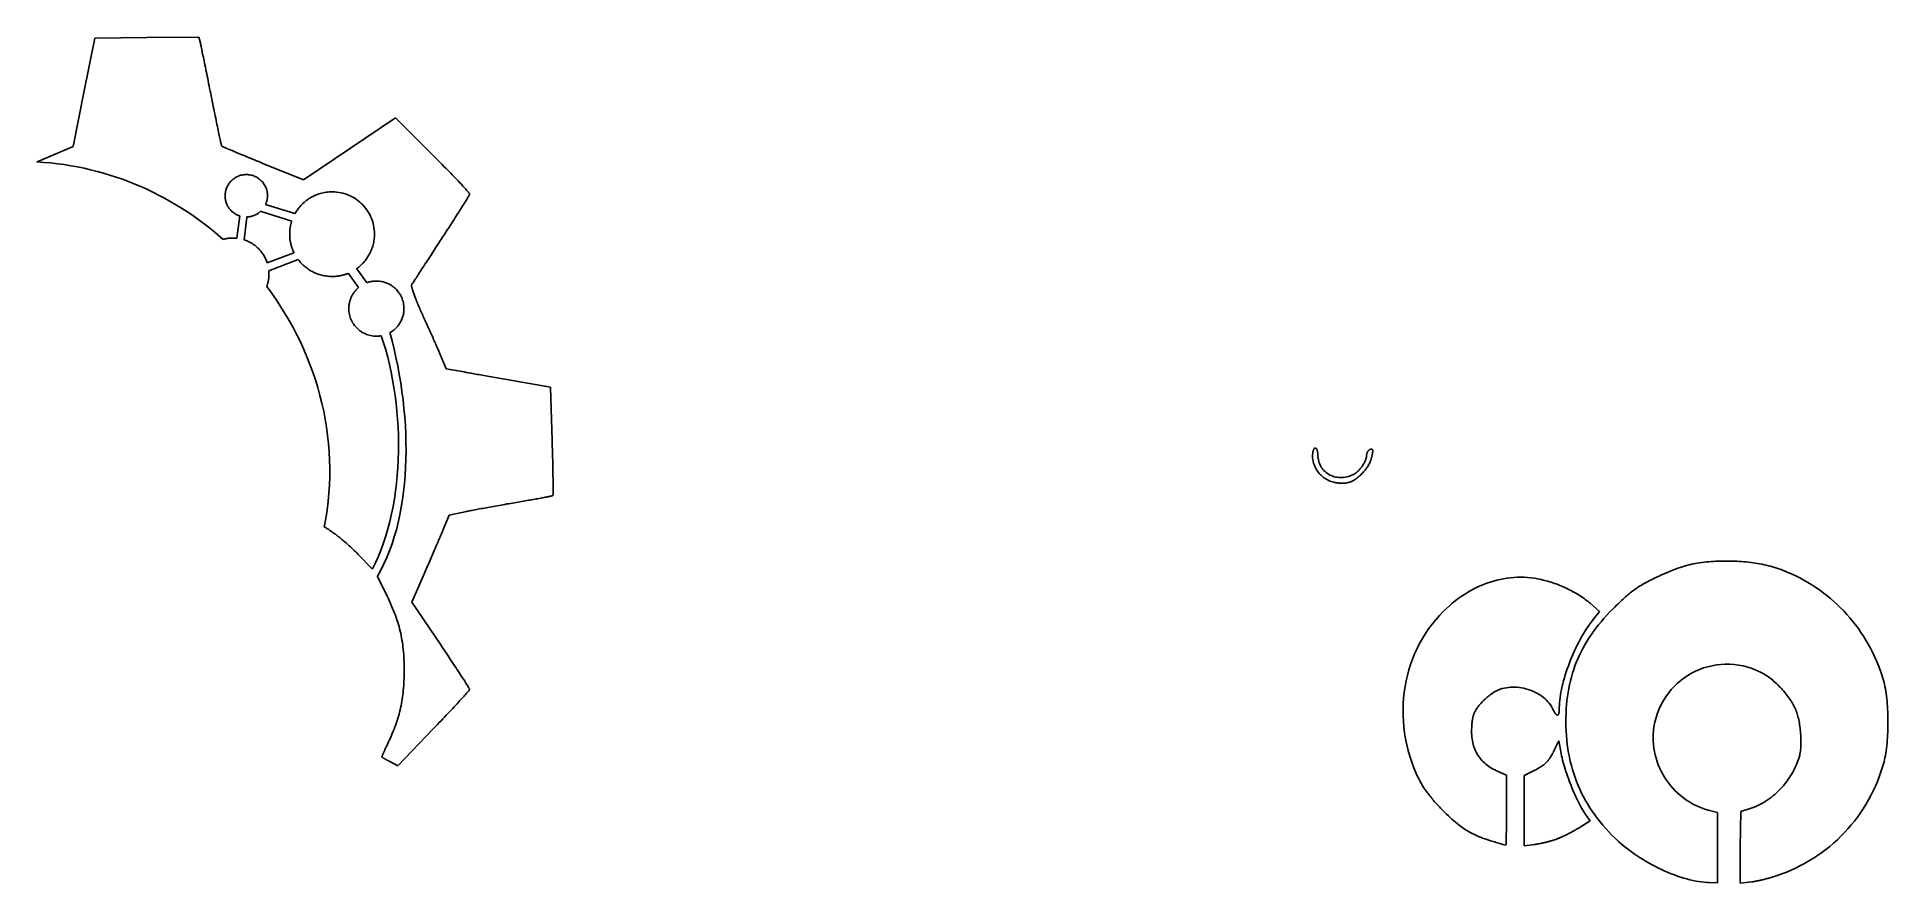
# Model space of a CAD drawing. Extents: x 24.5 to 116.8, y 32.7 to 74.9.
import ezdxf

# ---------------------------------------------------------------- set-up
doc = ezdxf.new("R2010")
doc.units = 0
doc.layers.add('LAYER_1', color=7, linetype='CONTINUOUS')

msp = doc.modelspace()

# ---------------------------------------------------------------- linework, layer by layer
at = {"layer": 'LAYER_1', "color": 7}
for p, q in [((27.393, 74.864), (26.855, 72.16)), ((29.992, 74.893), (27.393, 74.864)), ((32.591, 74.922), (29.992, 74.893)), ((32.65, 74.673), (32.591, 74.922)), ((32.654, 74.657), (32.65, 74.673)), ((32.659, 74.634), (32.654, 74.657)), ((32.666, 74.604), (32.659, 74.634)), ((32.673, 74.569), (32.666, 74.604)), ((32.682, 74.527), (32.673, 74.569)), ((32.692, 74.479), (32.682, 74.527)), ((32.703, 74.426), (32.692, 74.479)), ((32.715, 74.368), (32.703, 74.426)), ((32.729, 74.304), (32.715, 74.368)), ((32.743, 74.235), (32.729, 74.304)), ((32.758, 74.162), (32.743, 74.235)), ((32.774, 74.083), (32.758, 74.162)), ((32.791, 74.001), (32.774, 74.083)), ((32.808, 73.913), (32.791, 74.001)), ((32.827, 73.822), (32.808, 73.913)), ((32.846, 73.727), (32.827, 73.822)), ((32.866, 73.629), (32.846, 73.727)), ((32.887, 73.527), (32.866, 73.629)), ((32.908, 73.421), (32.887, 73.527)), ((32.93, 73.312), (32.908, 73.421)), ((32.953, 73.201), (32.93, 73.312)), ((32.976, 73.086), (32.953, 73.201)), ((33, 72.97), (32.976, 73.086)), ((33.024, 72.85), (33, 72.97)), ((26.855, 72.16), (26.316, 69.456)), ((33.048, 72.729), (33.024, 72.85)), ((33.073, 72.606), (33.048, 72.729)), ((33.098, 72.48), (33.073, 72.606)), ((33.123, 72.354), (33.098, 72.48)), ((33.149, 72.225), (33.123, 72.354)), ((33.175, 72.096), (33.149, 72.225)), ((33.201, 71.966), (33.175, 72.096)), ((33.227, 71.835), (33.201, 71.966)), ((33.253, 71.707), (33.227, 71.835)), ((33.278, 71.58), (33.253, 71.707)), ((33.304, 71.455), (33.278, 71.58)), ((33.328, 71.333), (33.304, 71.455)), ((33.353, 71.213), (33.328, 71.333)), ((33.377, 71.095), (33.353, 71.213)), ((33.4, 70.98), (33.377, 71.095)), ((33.423, 70.867), (33.4, 70.98)), ((33.446, 70.758), (33.423, 70.867)), ((33.468, 70.652), (33.446, 70.758)), ((33.489, 70.549), (33.468, 70.652)), ((33.51, 70.45), (33.489, 70.549)), ((33.53, 70.355), (33.51, 70.45)), ((33.549, 70.263), (33.53, 70.355)), ((33.567, 70.176), (33.549, 70.263)), ((33.585, 70.092), (33.567, 70.176)), ((42.386, 70.887), (40.093, 69.339)), ((44.239, 69.036), (42.386, 70.887)), ((26.316, 69.456), (24.514, 68.687)), ((33.602, 70.014), (33.585, 70.092)), ((33.618, 69.939), (33.602, 70.014)), ((33.633, 69.87), (33.618, 69.939)), ((33.647, 69.806), (33.633, 69.87)), ((33.66, 69.746), (33.647, 69.806)), ((33.672, 69.692), (33.66, 69.746)), ((33.683, 69.644), (33.672, 69.692)), ((33.693, 69.601), (33.683, 69.644)), ((33.701, 69.564), (33.693, 69.601)), ((33.709, 69.533), (33.701, 69.564)), ((33.715, 69.508), (33.709, 69.533)), ((33.72, 69.489), (33.715, 69.508)), ((33.724, 69.477), (33.72, 69.489)), ((33.727, 69.472), (33.724, 69.477)), ((33.731, 69.469), (33.727, 69.472)), ((33.742, 69.464), (33.731, 69.469)), ((33.757, 69.457), (33.742, 69.464)), ((33.778, 69.447), (33.757, 69.457)), ((33.804, 69.436), (33.778, 69.447)), ((33.834, 69.422), (33.804, 69.436)), ((33.87, 69.407), (33.834, 69.422)), ((33.91, 69.389), (33.87, 69.407)), ((33.955, 69.37), (33.91, 69.389)), ((34.004, 69.349), (33.955, 69.37)), ((34.057, 69.327), (34.004, 69.349)), ((34.114, 69.303), (34.057, 69.327)), ((34.175, 69.277), (34.114, 69.303)), ((34.24, 69.25), (34.175, 69.277)), ((34.309, 69.221), (34.24, 69.25)), ((40.093, 69.339), (37.8, 67.791)), ((24.514, 68.686), (24.514, 68.687)), ((24.514, 68.687), (24.514, 68.687)), ((24.514, 68.687), (24.514, 68.687)), ((24.514, 68.687), (24.514, 68.687)), ((24.514, 68.687), (24.514, 68.687)), ((24.514, 68.687), (24.855, 68.665)), ((24.515, 68.685), (24.514, 68.686)), ((24.514, 68.686), (24.514, 68.686)), ((24.514, 68.686), (24.514, 68.686)), ((24.516, 68.684), (24.515, 68.685)), ((24.515, 68.685), (24.515, 68.685)), ((24.515, 68.685), (24.515, 68.685)), ((24.516, 68.683), (24.516, 68.684)), ((24.516, 68.684), (24.516, 68.684)), ((24.517, 68.683), (24.516, 68.683)), ((24.517, 68.682), (24.517, 68.683)), ((24.518, 68.681), (24.517, 68.682)), ((24.519, 68.68), (24.518, 68.681)), ((24.518, 68.681), (24.518, 68.681)), ((24.52, 68.679), (24.519, 68.68)), ((24.52, 68.678), (24.52, 68.679)), ((24.521, 68.677), (24.52, 68.678)), ((24.522, 68.676), (24.521, 68.677)), ((24.523, 68.675), (24.522, 68.676)), ((24.522, 68.676), (24.522, 68.676)), ((24.524, 68.673), (24.523, 68.675)), ((24.525, 68.672), (24.524, 68.673)), ((24.526, 68.671), (24.525, 68.672)), ((24.526, 68.67), (24.526, 68.671)), ((24.527, 68.669), (24.526, 68.67)), ((24.528, 68.668), (24.527, 68.669)), ((24.529, 68.666), (24.528, 68.668)), ((24.855, 68.665), (25.194, 68.635)), ((25.194, 68.635), (25.532, 68.598)), ((25.532, 68.598), (25.867, 68.553)), ((25.867, 68.553), (26.2, 68.501)), ((26.2, 68.501), (26.53, 68.441)), ((26.53, 68.441), (26.858, 68.373)), ((26.858, 68.373), (27.184, 68.299)), ((34.381, 69.191), (34.309, 69.221)), ((34.456, 69.159), (34.381, 69.191)), ((34.535, 69.127), (34.456, 69.159)), ((34.616, 69.093), (34.535, 69.127)), ((34.701, 69.058), (34.616, 69.093)), ((34.788, 69.022), (34.701, 69.058)), ((34.878, 68.985), (34.788, 69.022)), ((34.97, 68.946), (34.878, 68.985)), ((35.065, 68.907), (34.97, 68.946)), ((35.162, 68.868), (35.065, 68.907)), ((35.261, 68.827), (35.162, 68.868)), ((35.362, 68.786), (35.261, 68.827)), ((35.464, 68.744), (35.362, 68.786)), ((35.568, 68.701), (35.464, 68.744)), ((35.674, 68.658), (35.568, 68.701)), ((35.781, 68.614), (35.674, 68.658)), ((37.8, 67.791), (35.781, 68.614)), ((44.337, 68.938), (44.239, 69.036)), ((44.434, 68.841), (44.337, 68.938)), ((44.529, 68.745), (44.434, 68.841)), ((44.623, 68.651), (44.529, 68.745)), ((44.715, 68.557), (44.623, 68.651)), ((44.805, 68.466), (44.715, 68.557)), ((44.894, 68.376), (44.805, 68.466)), ((44.98, 68.288), (44.894, 68.376)), ((27.184, 68.299), (27.507, 68.217)), ((27.507, 68.217), (27.828, 68.129)), ((27.828, 68.129), (28.146, 68.033)), ((28.146, 68.033), (28.461, 67.931)), ((28.461, 67.931), (28.773, 67.822)), ((28.773, 67.822), (29.082, 67.706)), ((29.082, 67.706), (29.388, 67.584)), ((29.388, 67.584), (29.691, 67.455)), ((29.691, 67.455), (29.991, 67.32)), ((33.963, 67.373), (33.983, 67.422)), ((33.983, 67.422), (34.006, 67.47)), ((34.006, 67.47), (34.031, 67.517)), ((34.031, 67.517), (34.058, 67.562)), ((34.058, 67.562), (34.087, 67.606)), ((34.087, 67.606), (34.118, 67.648)), ((34.118, 67.648), (34.151, 67.688)), ((34.151, 67.688), (34.186, 67.727)), ((34.186, 67.727), (34.223, 67.764)), ((34.223, 67.764), (34.262, 67.799)), ((34.262, 67.799), (34.303, 67.832)), ((34.303, 67.832), (34.345, 67.864)), ((34.345, 67.864), (34.388, 67.893)), ((34.388, 67.893), (34.434, 67.92)), ((34.434, 67.92), (34.48, 67.944)), ((34.48, 67.944), (34.528, 67.967)), ((34.528, 67.967), (34.577, 67.987)), ((34.577, 67.987), (34.628, 68.005)), ((34.628, 68.005), (34.679, 68.02)), ((34.679, 68.02), (34.732, 68.032)), ((34.732, 68.032), (34.785, 68.042)), ((34.785, 68.042), (34.84, 68.049)), ((34.84, 68.049), (34.895, 68.054)), ((34.895, 68.054), (34.951, 68.055)), ((34.951, 68.055), (35.007, 68.054)), ((35.007, 68.054), (35.063, 68.049)), ((35.063, 68.049), (35.117, 68.042)), ((35.117, 68.042), (35.171, 68.032)), ((35.171, 68.032), (35.223, 68.02)), ((35.223, 68.02), (35.275, 68.005)), ((35.275, 68.005), (35.325, 67.987)), ((35.325, 67.987), (35.375, 67.967)), ((35.375, 67.967), (35.423, 67.944)), ((35.423, 67.944), (35.469, 67.92)), ((35.469, 67.92), (35.514, 67.893)), ((35.514, 67.893), (35.558, 67.864)), ((35.558, 67.864), (35.6, 67.832)), ((35.6, 67.832), (35.641, 67.799)), ((35.641, 67.799), (35.679, 67.764)), ((35.679, 67.764), (35.716, 67.727)), ((35.716, 67.727), (35.752, 67.688)), ((35.752, 67.688), (35.785, 67.648)), ((35.785, 67.648), (35.816, 67.606)), ((35.816, 67.606), (35.845, 67.562)), ((35.845, 67.562), (35.872, 67.517)), ((35.872, 67.517), (35.897, 67.47)), ((35.897, 67.47), (35.919, 67.422)), ((35.919, 67.422), (35.939, 67.373)), ((45.064, 68.202), (44.98, 68.288)), ((45.146, 68.119), (45.064, 68.202)), ((45.225, 68.037), (45.146, 68.119)), ((45.302, 67.958), (45.225, 68.037)), ((45.376, 67.881), (45.302, 67.958)), ((45.447, 67.808), (45.376, 67.881)), ((45.515, 67.736), (45.447, 67.808)), ((45.58, 67.668), (45.515, 67.736)), ((45.642, 67.603), (45.58, 67.668)), ((45.7, 67.541), (45.642, 67.603)), ((45.755, 67.483), (45.7, 67.541)), ((45.806, 67.428), (45.755, 67.483)), ((45.854, 67.377), (45.806, 67.428)), ((29.991, 67.32), (30.287, 67.179)), ((30.287, 67.179), (30.58, 67.032)), ((30.58, 67.032), (30.87, 66.879)), ((30.87, 66.879), (31.156, 66.719)), ((31.156, 66.719), (31.438, 66.554)), ((31.438, 66.554), (31.716, 66.384)), ((33.895, 66.999), (33.897, 67.055)), ((33.896, 66.954), (33.895, 66.999)), ((33.899, 66.909), (33.896, 66.954)), ((33.897, 67.055), (33.901, 67.11)), ((33.903, 66.865), (33.899, 66.909)), ((33.901, 67.11), (33.908, 67.165)), ((33.909, 66.822), (33.903, 66.865)), ((33.908, 67.165), (33.918, 67.219)), ((33.917, 66.779), (33.909, 66.822)), ((33.926, 66.737), (33.917, 66.779)), ((33.918, 67.219), (33.931, 67.271)), ((33.937, 66.696), (33.926, 66.737)), ((33.931, 67.271), (33.946, 67.323)), ((33.95, 66.655), (33.937, 66.696)), ((33.946, 67.323), (33.963, 67.373)), ((33.964, 66.615), (33.95, 66.655)), ((33.979, 66.576), (33.964, 66.615)), ((33.996, 66.538), (33.979, 66.576)), ((34.015, 66.5), (33.996, 66.538)), ((34.035, 66.464), (34.015, 66.5)), ((34.056, 66.428), (34.035, 66.464)), ((35.916, 66.569), (35.91, 66.555)), ((35.91, 66.555), (35.955, 66.542)), ((35.922, 66.582), (35.916, 66.569)), ((35.927, 66.595), (35.922, 66.582)), ((35.933, 66.608), (35.927, 66.595)), ((35.938, 66.622), (35.933, 66.608)), ((35.943, 66.635), (35.938, 66.622)), ((35.939, 67.373), (35.957, 67.323)), ((35.948, 66.649), (35.943, 66.635)), ((35.953, 66.663), (35.948, 66.649)), ((35.957, 66.677), (35.953, 66.663)), ((35.955, 66.542), (37.366, 66.119)), ((35.957, 67.323), (35.972, 67.271)), ((35.962, 66.691), (35.957, 66.677)), ((35.966, 66.705), (35.962, 66.691)), ((35.97, 66.719), (35.966, 66.705)), ((35.974, 66.733), (35.97, 66.719)), ((35.972, 67.271), (35.985, 67.219)), ((35.977, 66.747), (35.974, 66.733)), ((35.981, 66.761), (35.977, 66.747)), ((35.984, 66.776), (35.981, 66.761)), ((35.987, 66.79), (35.984, 66.776)), ((35.985, 67.219), (35.995, 67.165)), ((35.99, 66.805), (35.987, 66.79)), ((35.992, 66.819), (35.99, 66.805)), ((35.995, 66.834), (35.992, 66.819)), ((35.995, 67.165), (36.002, 67.11)), ((35.997, 66.849), (35.995, 66.834)), ((35.999, 66.863), (35.997, 66.849)), ((36.001, 66.878), (35.999, 66.863)), ((36.002, 66.893), (36.001, 66.878)), ((36.002, 67.11), (36.006, 67.055)), ((36.004, 66.908), (36.002, 66.893)), ((36.005, 66.923), (36.004, 66.908)), ((36.006, 66.938), (36.005, 66.923)), ((36.006, 67.055), (36.007, 66.999)), ((36.007, 66.953), (36.006, 66.938)), ((36.007, 66.999), (36.007, 66.984)), ((36.007, 66.984), (36.007, 66.969)), ((36.007, 66.969), (36.007, 66.953)), ((37.584, 66.409), (37.629, 66.463)), ((37.629, 66.463), (37.676, 66.516)), ((37.676, 66.516), (37.726, 66.568)), ((37.726, 66.568), (37.776, 66.617)), ((37.776, 66.617), (37.829, 66.665)), ((37.829, 66.665), (37.883, 66.712)), ((37.883, 66.712), (37.938, 66.756)), ((37.938, 66.756), (37.996, 66.799)), ((37.996, 66.799), (38.054, 66.839)), ((38.054, 66.839), (38.114, 66.878)), ((38.114, 66.878), (38.175, 66.915)), ((38.175, 66.915), (38.238, 66.95)), ((38.238, 66.95), (38.302, 66.982)), ((38.302, 66.982), (38.367, 67.013)), ((38.367, 67.013), (38.434, 67.041)), ((38.434, 67.041), (38.501, 67.067)), ((38.501, 67.067), (38.57, 67.091)), ((38.57, 67.091), (38.639, 67.112)), ((38.639, 67.112), (38.71, 67.132)), ((38.71, 67.132), (38.782, 67.148)), ((38.782, 67.148), (38.854, 67.163)), ((38.854, 67.163), (38.927, 67.174)), ((38.927, 67.174), (39.002, 67.184)), ((39.002, 67.184), (39.077, 67.19)), ((39.077, 67.19), (39.152, 67.194)), ((39.152, 67.194), (39.229, 67.196)), ((39.229, 67.196), (39.341, 67.193)), ((39.341, 67.193), (39.451, 67.184)), ((39.451, 67.184), (39.56, 67.17)), ((39.56, 67.17), (39.668, 67.15)), ((39.668, 67.15), (39.773, 67.125)), ((39.773, 67.125), (39.876, 67.095)), ((39.876, 67.095), (39.977, 67.06)), ((39.977, 67.06), (40.075, 67.019)), ((40.075, 67.019), (40.171, 66.974)), ((40.171, 66.974), (40.264, 66.925)), ((40.264, 66.925), (40.355, 66.871)), ((40.355, 66.871), (40.442, 66.813)), ((40.442, 66.813), (40.526, 66.75)), ((40.526, 66.75), (40.607, 66.684)), ((40.607, 66.684), (40.685, 66.614)), ((40.685, 66.614), (40.759, 66.54)), ((40.759, 66.54), (40.829, 66.462)), ((45.703, 66.434), (45.75, 66.509)), ((45.75, 66.509), (45.794, 66.581)), ((45.794, 66.581), (45.836, 66.648)), ((45.836, 66.648), (45.875, 66.712)), ((45.897, 67.329), (45.854, 67.377)), ((45.875, 66.712), (45.911, 66.771)), ((45.937, 67.286), (45.897, 67.329)), ((45.911, 66.771), (45.944, 66.826)), ((45.972, 67.246), (45.937, 67.286)), ((45.944, 66.826), (45.974, 66.876)), ((46.003, 67.211), (45.972, 67.246)), ((45.974, 66.876), (46.001, 66.922)), ((46.001, 66.922), (46.024, 66.962)), ((46.03, 67.18), (46.003, 67.211)), ((46.024, 66.962), (46.045, 66.998)), ((46.052, 67.153), (46.03, 67.18)), ((46.045, 66.998), (46.062, 67.028)), ((46.069, 67.131), (46.052, 67.153)), ((46.062, 67.028), (46.075, 67.053)), ((46.082, 67.114), (46.069, 67.131)), ((46.075, 67.053), (46.084, 67.072)), ((46.09, 67.101), (46.082, 67.114)), ((46.084, 67.072), (46.09, 67.086)), ((46.092, 67.094), (46.09, 67.101)), ((46.09, 67.086), (46.092, 67.094)), ((31.716, 66.384), (31.991, 66.207)), ((31.991, 66.207), (32.262, 66.025)), ((32.262, 66.025), (32.528, 65.838)), ((32.528, 65.838), (32.791, 65.645)), ((32.791, 65.645), (33.049, 65.447)), ((34.079, 66.393), (34.056, 66.428)), ((34.103, 66.36), (34.079, 66.393)), ((34.128, 66.327), (34.103, 66.36)), ((34.155, 66.296), (34.128, 66.327)), ((34.183, 66.266), (34.155, 66.296)), ((34.212, 66.236), (34.183, 66.266)), ((34.242, 66.208), (34.212, 66.236)), ((34.274, 66.182), (34.242, 66.208)), ((34.306, 66.156), (34.274, 66.182)), ((34.34, 66.132), (34.306, 66.156)), ((34.374, 66.109), (34.34, 66.132)), ((34.41, 66.088), (34.374, 66.109)), ((34.447, 66.067), (34.41, 66.088)), ((34.485, 66.049), (34.447, 66.067)), ((34.479, 64.881), (34.623, 65.995)), ((34.523, 66.032), (34.485, 66.049)), ((34.563, 66.016), (34.523, 66.032)), ((34.603, 66.002), (34.563, 66.016)), ((34.623, 65.995), (34.603, 66.002)), ((37.366, 66.119), (37.384, 66.113)), ((37.384, 66.113), (37.42, 66.175)), ((37.42, 66.175), (37.458, 66.236)), ((37.458, 66.236), (37.498, 66.295)), ((37.498, 66.295), (37.54, 66.353)), ((37.54, 66.353), (37.584, 66.409)), ((40.829, 66.462), (40.896, 66.381)), ((40.896, 66.381), (40.958, 66.297)), ((40.958, 66.297), (41.016, 66.21)), ((41.016, 66.21), (41.07, 66.119)), ((41.07, 66.119), (41.12, 66.026)), ((41.12, 66.026), (41.165, 65.93)), ((41.165, 65.93), (41.205, 65.832)), ((41.205, 65.832), (41.24, 65.731)), ((41.24, 65.731), (41.27, 65.628)), ((41.27, 65.628), (41.295, 65.523)), ((45.113, 65.507), (45.181, 65.612)), ((45.181, 65.612), (45.246, 65.714)), ((45.246, 65.714), (45.31, 65.814)), ((45.31, 65.814), (45.372, 65.912)), ((45.372, 65.912), (45.433, 66.006)), ((45.433, 66.006), (45.491, 66.098)), ((45.491, 66.098), (45.547, 66.187)), ((45.547, 66.187), (45.601, 66.273)), ((45.601, 66.273), (45.653, 66.355)), ((45.653, 66.355), (45.703, 66.434)), ((33.049, 65.447), (33.304, 65.244)), ((33.304, 65.244), (33.554, 65.036)), ((33.554, 65.036), (33.799, 64.824)), ((33.799, 64.823), (33.814, 64.828)), ((33.799, 64.824), (33.799, 64.823)), ((33.814, 64.828), (33.829, 64.832)), ((33.829, 64.832), (33.844, 64.836)), ((33.844, 64.836), (33.86, 64.84)), ((33.86, 64.84), (33.875, 64.843)), ((33.875, 64.843), (33.89, 64.847)), ((33.89, 64.847), (33.906, 64.85)), ((33.906, 64.85), (33.921, 64.854)), ((33.921, 64.854), (33.937, 64.857)), ((33.937, 64.857), (33.952, 64.86)), ((33.952, 64.86), (33.968, 64.863)), ((33.968, 64.863), (33.984, 64.865)), ((33.984, 64.865), (33.999, 64.868)), ((33.999, 64.868), (34.015, 64.871)), ((34.015, 64.871), (34.031, 64.873)), ((34.031, 64.873), (34.047, 64.875)), ((34.047, 64.875), (34.063, 64.877)), ((34.063, 64.877), (34.079, 64.879)), ((34.079, 64.879), (34.095, 64.881)), ((34.095, 64.881), (34.111, 64.883)), ((34.111, 64.883), (34.127, 64.884)), ((34.127, 64.884), (34.143, 64.885)), ((34.143, 64.885), (34.159, 64.887)), ((34.159, 64.887), (34.175, 64.888)), ((34.175, 64.888), (34.191, 64.889)), ((34.191, 64.889), (34.207, 64.89)), ((34.207, 64.89), (34.224, 64.89)), ((34.224, 64.89), (34.24, 64.891)), ((34.24, 64.891), (34.256, 64.891)), ((34.256, 64.891), (34.273, 64.891)), ((34.273, 64.891), (34.289, 64.891)), ((34.289, 64.891), (34.295, 64.891)), ((34.295, 64.891), (34.302, 64.891)), ((34.302, 64.891), (34.308, 64.891)), ((34.308, 64.891), (34.314, 64.891)), ((34.314, 64.891), (34.32, 64.891)), ((34.32, 64.891), (34.326, 64.891)), ((34.326, 64.891), (34.333, 64.891)), ((34.333, 64.891), (34.339, 64.891)), ((34.339, 64.891), (34.345, 64.891)), ((34.345, 64.891), (34.351, 64.89)), ((34.351, 64.89), (34.357, 64.89)), ((34.357, 64.89), (34.363, 64.89)), ((34.363, 64.89), (34.37, 64.89)), ((34.37, 64.89), (34.376, 64.889)), ((34.376, 64.889), (34.382, 64.889)), ((34.382, 64.889), (34.388, 64.889)), ((34.388, 64.889), (34.394, 64.888)), ((34.394, 64.888), (34.4, 64.888)), ((34.4, 64.888), (34.406, 64.888)), ((34.406, 64.888), (34.412, 64.887)), ((34.412, 64.887), (34.418, 64.887)), ((34.418, 64.887), (34.425, 64.886)), ((34.425, 64.886), (34.431, 64.886)), ((34.431, 64.886), (34.437, 64.885)), ((34.437, 64.885), (34.443, 64.885)), ((34.443, 64.885), (34.449, 64.884)), ((34.449, 64.884), (34.455, 64.884)), ((34.455, 64.884), (34.461, 64.883)), ((34.461, 64.883), (34.467, 64.883)), ((34.467, 64.883), (34.473, 64.882)), ((34.473, 64.882), (34.479, 64.881)), ((41.289, 64.618), (41.274, 64.554)), ((41.303, 64.682), (41.289, 64.618)), ((41.295, 65.523), (41.315, 65.415)), ((41.314, 64.748), (41.303, 64.682)), ((41.324, 64.814), (41.314, 64.748)), ((41.315, 65.415), (41.329, 65.307)), ((41.331, 64.88), (41.324, 64.814)), ((41.329, 65.307), (41.338, 65.196)), ((41.337, 64.947), (41.331, 64.88)), ((41.34, 65.015), (41.337, 64.947)), ((41.338, 65.196), (41.341, 65.084)), ((41.341, 65.084), (41.34, 65.015)), ((44.534, 64.616), (44.608, 64.729)), ((44.608, 64.729), (44.683, 64.843)), ((44.683, 64.843), (44.757, 64.958)), ((44.757, 64.958), (44.831, 65.071)), ((44.831, 65.071), (44.903, 65.182)), ((44.903, 65.182), (44.975, 65.293)), ((44.975, 65.293), (45.045, 65.401)), ((45.045, 65.401), (45.113, 65.507)), ((36.076, 63.246), (37.541, 63.813)), ((37.541, 63.813), (37.541, 63.813)), ((37.541, 63.813), (37.579, 63.764)), ((37.579, 63.764), (37.619, 63.716)), ((37.619, 63.716), (37.659, 63.669)), ((40.83, 63.706), (40.788, 63.659)), ((40.871, 63.755), (40.83, 63.706)), ((40.911, 63.805), (40.871, 63.755)), ((40.948, 63.857), (40.911, 63.805)), ((40.985, 63.909), (40.948, 63.857)), ((41.019, 63.963), (40.985, 63.909)), ((41.053, 64.017), (41.019, 63.963)), ((41.084, 64.073), (41.053, 64.017)), ((41.114, 64.13), (41.084, 64.073)), ((41.142, 64.188), (41.114, 64.13)), ((41.169, 64.246), (41.142, 64.188)), ((41.193, 64.306), (41.169, 64.246)), ((41.216, 64.367), (41.193, 64.306)), ((41.237, 64.428), (41.216, 64.367)), ((41.257, 64.491), (41.237, 64.428)), ((41.274, 64.554), (41.257, 64.491)), ((43.921, 63.674), (43.983, 63.77)), ((43.983, 63.77), (44.047, 63.868)), ((44.047, 63.868), (44.113, 63.969)), ((44.113, 63.969), (44.18, 64.072)), ((44.18, 64.072), (44.248, 64.177)), ((44.248, 64.177), (44.318, 64.284)), ((44.318, 64.284), (44.389, 64.393)), ((44.389, 64.393), (44.461, 64.504)), ((44.461, 64.504), (44.534, 64.616)), ((36.051, 62.767), (36.055, 62.787)), ((36.055, 62.787), (36.058, 62.808)), ((36.058, 62.808), (36.061, 62.828)), ((36.061, 62.828), (36.064, 62.848)), ((36.064, 62.848), (36.067, 62.869)), ((36.067, 62.869), (36.069, 62.89)), ((36.069, 62.89), (36.072, 62.91)), ((36.072, 62.91), (36.074, 62.931)), ((36.074, 62.931), (36.076, 62.952)), ((36.076, 63.241), (36.076, 63.246)), ((36.076, 63.236), (36.076, 63.241)), ((36.077, 63.232), (36.076, 63.236)), ((36.076, 62.952), (36.077, 62.973)), ((36.077, 63.227), (36.077, 63.232)), ((36.077, 63.222), (36.077, 63.227)), ((36.078, 63.218), (36.077, 63.222)), ((36.077, 62.973), (36.079, 62.993)), ((36.078, 63.213), (36.078, 63.218)), ((36.078, 63.208), (36.078, 63.213)), ((36.079, 63.203), (36.078, 63.208)), ((36.079, 63.199), (36.079, 63.203)), ((36.079, 63.194), (36.079, 63.199)), ((36.079, 63.189), (36.079, 63.194)), ((36.08, 63.185), (36.079, 63.189)), ((36.079, 62.993), (36.08, 63.014)), ((36.08, 63.18), (36.08, 63.185)), ((36.08, 63.175), (36.08, 63.18)), ((36.08, 63.17), (36.08, 63.175)), ((36.08, 63.166), (36.08, 63.17)), ((36.081, 63.161), (36.08, 63.166)), ((36.08, 63.014), (36.081, 63.036)), ((36.081, 63.156), (36.081, 63.161)), ((36.081, 63.151), (36.081, 63.156)), ((36.081, 63.147), (36.081, 63.151)), ((36.081, 63.142), (36.081, 63.147)), ((36.081, 63.137), (36.081, 63.142)), ((36.081, 63.132), (36.081, 63.137)), ((36.081, 63.128), (36.081, 63.132)), ((36.081, 63.123), (36.081, 63.128)), ((36.082, 63.118), (36.081, 63.123)), ((36.081, 63.057), (36.082, 63.078)), ((36.081, 63.036), (36.081, 63.057)), ((36.082, 63.113), (36.082, 63.118)), ((36.082, 63.109), (36.082, 63.113)), ((36.082, 63.104), (36.082, 63.109)), ((36.082, 63.099), (36.082, 63.104)), ((36.082, 63.078), (36.082, 63.099)), ((37.659, 63.669), (37.702, 63.624)), ((37.702, 63.624), (37.745, 63.58)), ((37.745, 63.58), (37.79, 63.537)), ((37.79, 63.537), (37.835, 63.496)), ((37.835, 63.496), (37.883, 63.455)), ((37.883, 63.455), (37.931, 63.417)), ((37.931, 63.417), (37.98, 63.379)), ((37.98, 63.379), (38.031, 63.343)), ((38.031, 63.343), (38.082, 63.309)), ((38.082, 63.309), (38.135, 63.276)), ((38.135, 63.276), (38.189, 63.244)), ((38.189, 63.244), (38.243, 63.214)), ((38.243, 63.214), (38.299, 63.186)), ((38.299, 63.186), (38.356, 63.159)), ((38.356, 63.159), (38.413, 63.134)), ((38.413, 63.134), (38.471, 63.111)), ((38.471, 63.111), (38.531, 63.089)), ((38.531, 63.089), (38.591, 63.069)), ((38.591, 63.069), (38.651, 63.051)), ((38.651, 63.051), (38.713, 63.034)), ((38.713, 63.034), (38.775, 63.02)), ((38.775, 63.02), (38.838, 63.007)), ((38.838, 63.007), (38.902, 62.996)), ((38.902, 62.996), (38.966, 62.987)), ((38.966, 62.987), (39.031, 62.98)), ((39.031, 62.98), (39.096, 62.975)), ((39.096, 62.975), (39.162, 62.972)), ((39.162, 62.972), (39.229, 62.971)), ((39.229, 62.971), (39.256, 62.971)), ((39.256, 62.971), (39.284, 62.972)), ((39.284, 62.972), (39.311, 62.973)), ((39.311, 62.973), (39.338, 62.974)), ((39.338, 62.974), (39.365, 62.975)), ((39.365, 62.975), (39.392, 62.977)), ((39.392, 62.977), (39.419, 62.979)), ((39.419, 62.979), (39.446, 62.982)), ((39.446, 62.982), (39.473, 62.985)), ((39.473, 62.985), (39.499, 62.988)), ((39.499, 62.988), (39.526, 62.992)), ((39.526, 62.992), (39.552, 62.996)), ((39.552, 62.996), (39.579, 63)), ((39.579, 63), (39.605, 63.004)), ((39.605, 63.004), (39.631, 63.009)), ((39.631, 63.009), (39.657, 63.014)), ((39.657, 63.014), (39.683, 63.02)), ((39.683, 63.02), (39.709, 63.026)), ((39.709, 63.026), (39.734, 63.032)), ((39.734, 63.032), (39.76, 63.038)), ((39.76, 63.038), (39.785, 63.045)), ((39.785, 63.045), (39.81, 63.052)), ((39.81, 63.052), (39.836, 63.059)), ((39.836, 63.059), (39.861, 63.067)), ((39.861, 63.067), (39.885, 63.075)), ((39.885, 63.075), (39.91, 63.083)), ((39.91, 63.083), (39.935, 63.092)), ((39.935, 63.092), (39.959, 63.101)), ((39.959, 63.101), (39.984, 63.11)), ((39.984, 63.11), (40.008, 63.119)), ((40.008, 63.119), (40.032, 63.129)), ((40.032, 63.129), (40.043, 63.114)), ((40.043, 63.114), (40.542, 62.429)), ((40.507, 63.402), (40.455, 63.364)), ((40.455, 63.364), (40.469, 63.345)), ((40.469, 63.345), (40.951, 62.682)), ((40.557, 63.441), (40.507, 63.402)), ((40.606, 63.482), (40.557, 63.441)), ((40.653, 63.524), (40.606, 63.482)), ((40.7, 63.568), (40.653, 63.524)), ((40.745, 63.613), (40.7, 63.568)), ((40.788, 63.659), (40.745, 63.613)), ((43.316, 62.738), (43.346, 62.785)), ((43.346, 62.785), (43.38, 62.838)), ((43.38, 62.838), (43.416, 62.894)), ((43.416, 62.894), (43.455, 62.955)), ((43.455, 62.955), (43.497, 63.02)), ((43.497, 63.02), (43.542, 63.09)), ((43.542, 63.09), (43.59, 63.163)), ((43.59, 63.163), (43.639, 63.24)), ((43.639, 63.24), (43.691, 63.32)), ((43.691, 63.32), (43.746, 63.404)), ((43.746, 63.404), (43.802, 63.491)), ((43.802, 63.491), (43.861, 63.581)), ((43.861, 63.581), (43.921, 63.674)), ((35.97, 62.474), (35.976, 62.493)), ((36.21, 62.147), (35.97, 62.474)), ((35.976, 62.493), (35.983, 62.512)), ((35.983, 62.512), (35.99, 62.531)), ((35.99, 62.531), (35.996, 62.55)), ((35.996, 62.55), (36.002, 62.57)), ((36.002, 62.57), (36.008, 62.589)), ((36.008, 62.589), (36.014, 62.608)), ((36.014, 62.608), (36.019, 62.628)), ((36.019, 62.628), (36.024, 62.648)), ((36.024, 62.648), (36.029, 62.667)), ((36.029, 62.667), (36.034, 62.687)), ((36.034, 62.687), (36.039, 62.707)), ((36.039, 62.707), (36.043, 62.727)), ((36.043, 62.727), (36.047, 62.747)), ((36.047, 62.747), (36.051, 62.767)), ((36.441, 61.814), (36.21, 62.147)), ((40.156, 61.868), (40.142, 61.832)), ((40.17, 61.904), (40.156, 61.868)), ((40.186, 61.939), (40.17, 61.904)), ((40.202, 61.973), (40.186, 61.939)), ((40.22, 62.007), (40.202, 61.973)), ((40.238, 62.041), (40.22, 62.007)), ((40.257, 62.074), (40.238, 62.041)), ((40.277, 62.106), (40.257, 62.074)), ((40.298, 62.138), (40.277, 62.106)), ((40.319, 62.169), (40.298, 62.138)), ((40.342, 62.199), (40.319, 62.169)), ((40.365, 62.229), (40.342, 62.199)), ((40.389, 62.258), (40.365, 62.229)), ((40.414, 62.287), (40.389, 62.258)), ((40.44, 62.314), (40.414, 62.287)), ((40.466, 62.341), (40.44, 62.314)), ((40.493, 62.368), (40.466, 62.341)), ((40.521, 62.393), (40.493, 62.368)), ((40.55, 62.418), (40.521, 62.393)), ((40.542, 62.429), (40.55, 62.418)), ((40.951, 62.682), (40.965, 62.66)), ((40.965, 62.66), (40.979, 62.665)), ((40.979, 62.665), (40.993, 62.67)), ((40.993, 62.67), (41.008, 62.675)), ((41.008, 62.675), (41.022, 62.68)), ((41.022, 62.68), (41.037, 62.684)), ((41.037, 62.684), (41.052, 62.689)), ((41.052, 62.689), (41.067, 62.693)), ((41.067, 62.693), (41.081, 62.697)), ((41.081, 62.697), (41.096, 62.701)), ((41.096, 62.701), (41.111, 62.705)), ((41.111, 62.705), (41.126, 62.708)), ((41.126, 62.708), (41.141, 62.712)), ((41.141, 62.712), (41.156, 62.715)), ((41.156, 62.715), (41.172, 62.718)), ((41.172, 62.718), (41.187, 62.721)), ((41.187, 62.721), (41.202, 62.724)), ((41.202, 62.724), (41.217, 62.726)), ((41.217, 62.726), (41.233, 62.728)), ((41.233, 62.728), (41.248, 62.731)), ((41.248, 62.731), (41.264, 62.733)), ((41.264, 62.733), (41.279, 62.735)), ((41.279, 62.735), (41.295, 62.736)), ((41.295, 62.736), (41.311, 62.738)), ((41.311, 62.738), (41.327, 62.739)), ((41.327, 62.739), (41.342, 62.74)), ((41.342, 62.74), (41.358, 62.741)), ((41.358, 62.741), (41.374, 62.742)), ((41.374, 62.742), (41.39, 62.743)), ((41.39, 62.743), (41.406, 62.743)), ((41.406, 62.743), (41.422, 62.744)), ((41.422, 62.744), (41.438, 62.744)), ((41.438, 62.744), (41.511, 62.742)), ((41.511, 62.742), (41.583, 62.736)), ((41.583, 62.736), (41.654, 62.727)), ((41.654, 62.727), (41.724, 62.714)), ((41.724, 62.714), (41.793, 62.698)), ((41.793, 62.698), (41.86, 62.678)), ((41.86, 62.678), (41.926, 62.655)), ((41.926, 62.655), (41.99, 62.629)), ((41.99, 62.629), (42.052, 62.599)), ((42.052, 62.599), (42.113, 62.567)), ((42.113, 62.567), (42.172, 62.532)), ((42.172, 62.532), (42.229, 62.494)), ((42.229, 62.494), (42.284, 62.453)), ((42.284, 62.453), (42.336, 62.41)), ((42.336, 62.41), (42.387, 62.364)), ((42.387, 62.364), (42.435, 62.316)), ((42.435, 62.316), (42.481, 62.266)), ((42.481, 62.266), (42.524, 62.213)), ((42.524, 62.213), (42.565, 62.158)), ((42.565, 62.158), (42.603, 62.101)), ((42.603, 62.101), (42.638, 62.042)), ((42.638, 62.042), (42.67, 61.982)), ((42.67, 61.982), (42.699, 61.919)), ((42.699, 61.919), (42.726, 61.855)), ((42.726, 61.855), (42.748, 61.789)), ((43.193, 62.53), (43.194, 62.542)), ((43.193, 62.515), (43.193, 62.53)), ((43.194, 62.497), (43.193, 62.515)), ((43.194, 62.542), (43.197, 62.551)), ((43.197, 62.475), (43.194, 62.497)), ((43.197, 62.551), (43.203, 62.561)), ((43.201, 62.451), (43.197, 62.475)), ((43.207, 62.424), (43.201, 62.451)), ((43.203, 62.561), (43.213, 62.577)), ((43.215, 62.394), (43.207, 62.424)), ((43.213, 62.577), (43.227, 62.599)), ((43.223, 62.361), (43.215, 62.394)), ((43.233, 62.326), (43.223, 62.361)), ((43.227, 62.599), (43.244, 62.626)), ((43.244, 62.289), (43.233, 62.326)), ((43.244, 62.626), (43.264, 62.658)), ((43.257, 62.249), (43.244, 62.289)), ((43.271, 62.207), (43.257, 62.249)), ((43.264, 62.658), (43.288, 62.695)), ((43.285, 62.163), (43.271, 62.207)), ((43.301, 62.117), (43.285, 62.163)), ((43.288, 62.695), (43.316, 62.738)), ((43.319, 62.069), (43.301, 62.117)), ((43.337, 62.019), (43.319, 62.069)), ((43.356, 61.967), (43.337, 62.019)), ((43.376, 61.914), (43.356, 61.967)), ((43.398, 61.859), (43.376, 61.914)), ((43.42, 61.803), (43.398, 61.859)), ((36.664, 61.475), (36.441, 61.814)), ((36.879, 61.131), (36.664, 61.475)), ((37.085, 60.782), (36.879, 61.131)), ((40.063, 61.408), (40.062, 61.367)), ((40.062, 61.367), (40.064, 61.294)), ((40.064, 61.448), (40.063, 61.408)), ((40.067, 61.488), (40.064, 61.448)), ((40.064, 61.294), (40.07, 61.222)), ((40.071, 61.528), (40.067, 61.488)), ((40.07, 61.222), (40.079, 61.151)), ((40.076, 61.567), (40.071, 61.528)), ((40.083, 61.606), (40.076, 61.567)), ((40.079, 61.151), (40.092, 61.081)), ((40.09, 61.645), (40.083, 61.606)), ((40.098, 61.683), (40.09, 61.645)), ((40.092, 61.081), (40.108, 61.013)), ((40.108, 61.721), (40.098, 61.683)), ((40.118, 61.758), (40.108, 61.721)), ((40.108, 61.013), (40.128, 60.945)), ((40.13, 61.795), (40.118, 61.758)), ((40.128, 60.945), (40.151, 60.88)), ((40.142, 61.832), (40.13, 61.795)), ((42.746, 60.939), (42.731, 60.895)), ((42.76, 60.984), (42.746, 60.939)), ((42.748, 61.789), (42.768, 61.722)), ((42.773, 61.03), (42.76, 60.984)), ((42.768, 61.722), (42.785, 61.653)), ((42.784, 61.077), (42.773, 61.03)), ((42.793, 61.124), (42.784, 61.077)), ((42.785, 61.653), (42.797, 61.584)), ((42.8, 61.172), (42.793, 61.124)), ((42.797, 61.584), (42.807, 61.513)), ((42.806, 61.22), (42.8, 61.172)), ((42.811, 61.269), (42.806, 61.22)), ((42.807, 61.513), (42.812, 61.441)), ((42.813, 61.318), (42.811, 61.269)), ((42.812, 61.441), (42.814, 61.367)), ((42.814, 61.367), (42.813, 61.318)), ((43.443, 61.745), (43.42, 61.803)), ((43.467, 61.686), (43.443, 61.745)), ((43.492, 61.626), (43.467, 61.686)), ((43.518, 61.564), (43.492, 61.626)), ((43.544, 61.502), (43.518, 61.564)), ((43.571, 61.439), (43.544, 61.502)), ((43.599, 61.375), (43.571, 61.439)), ((43.628, 61.31), (43.599, 61.375)), ((43.657, 61.245), (43.628, 61.31)), ((43.687, 61.179), (43.657, 61.245)), ((43.717, 61.113), (43.687, 61.179)), ((43.748, 61.045), (43.717, 61.113)), ((43.779, 60.976), (43.748, 61.045)), ((43.811, 60.906), (43.779, 60.976)), ((37.281, 60.427), (37.085, 60.782)), ((37.469, 60.067), (37.281, 60.427)), ((37.647, 59.703), (37.469, 60.067)), ((40.151, 60.88), (40.177, 60.815)), ((40.177, 60.815), (40.206, 60.753)), ((40.206, 60.753), (40.238, 60.692)), ((40.238, 60.692), (40.274, 60.633)), ((40.274, 60.633), (40.311, 60.576)), ((40.311, 60.576), (40.352, 60.522)), ((40.352, 60.522), (40.395, 60.469)), ((40.395, 60.469), (40.441, 60.418)), ((40.441, 60.418), (40.489, 60.37)), ((40.489, 60.37), (40.54, 60.324)), ((40.54, 60.324), (40.593, 60.281)), ((40.593, 60.281), (40.648, 60.24)), ((40.648, 60.24), (40.704, 60.203)), ((40.704, 60.203), (40.763, 60.167)), ((40.763, 60.167), (40.824, 60.135)), ((40.824, 60.135), (40.887, 60.106)), ((40.887, 60.106), (40.951, 60.08)), ((40.951, 60.08), (41.016, 60.057)), ((41.016, 60.057), (41.084, 60.037)), ((41.084, 60.037), (41.152, 60.021)), ((41.152, 60.021), (41.222, 60.008)), ((41.222, 60.008), (41.293, 59.998)), ((41.603, 60.001), (41.611, 60.002)), ((41.611, 60.002), (41.618, 60.003)), ((41.618, 60.003), (41.626, 60.004)), ((41.626, 60.004), (41.634, 60.005)), ((41.634, 60.005), (41.641, 60.006)), ((41.641, 60.006), (41.649, 60.007)), ((41.649, 60.007), (41.657, 60.008)), ((41.657, 60.008), (41.664, 60.009)), ((41.664, 60.009), (41.672, 60.011)), ((41.672, 60.011), (41.68, 60.012)), ((41.68, 60.012), (41.68, 60.012)), ((41.68, 60.012), (41.794, 59.663)), ((42.153, 60.191), (42.113, 60.168)), ((42.113, 60.168), (42.221, 59.757)), ((42.192, 60.216), (42.153, 60.191)), ((42.23, 60.242), (42.192, 60.216)), ((42.268, 60.269), (42.23, 60.242)), ((42.304, 60.298), (42.268, 60.269)), ((42.339, 60.327), (42.304, 60.298)), ((42.374, 60.358), (42.339, 60.327)), ((42.407, 60.39), (42.374, 60.358)), ((42.439, 60.423), (42.407, 60.39)), ((42.471, 60.457), (42.439, 60.423)), ((42.501, 60.493), (42.471, 60.457)), ((42.529, 60.529), (42.501, 60.493)), ((42.557, 60.566), (42.529, 60.529)), ((42.583, 60.604), (42.557, 60.566)), ((42.608, 60.643), (42.583, 60.604)), ((42.632, 60.683), (42.608, 60.643)), ((42.655, 60.724), (42.632, 60.683)), ((42.676, 60.765), (42.655, 60.724)), ((42.696, 60.808), (42.676, 60.765)), ((42.714, 60.851), (42.696, 60.808)), ((42.731, 60.895), (42.714, 60.851)), ((43.843, 60.835), (43.811, 60.906)), ((43.875, 60.763), (43.843, 60.835)), ((43.908, 60.691), (43.875, 60.763)), ((43.941, 60.618), (43.908, 60.691)), ((43.973, 60.545), (43.941, 60.618)), ((44.006, 60.472), (43.973, 60.545)), ((44.039, 60.399), (44.006, 60.472)), ((44.072, 60.326), (44.039, 60.399)), ((44.104, 60.253), (44.072, 60.326)), ((44.136, 60.181), (44.104, 60.253)), ((44.168, 60.109), (44.136, 60.181)), ((44.2, 60.038), (44.168, 60.109)), ((44.231, 59.968), (44.2, 60.038)), ((37.816, 59.334), (37.647, 59.703)), ((37.975, 58.961), (37.816, 59.334)), ((41.293, 59.998), (41.365, 59.993)), ((41.365, 59.993), (41.438, 59.991)), ((41.438, 59.991), (41.446, 59.991)), ((41.446, 59.991), (41.454, 59.991)), ((41.454, 59.991), (41.462, 59.991)), ((41.462, 59.991), (41.47, 59.991)), ((41.47, 59.991), (41.478, 59.991)), ((41.478, 59.991), (41.486, 59.992)), ((41.486, 59.992), (41.494, 59.992)), ((41.494, 59.992), (41.502, 59.992)), ((41.502, 59.992), (41.509, 59.993)), ((41.509, 59.993), (41.517, 59.993)), ((41.517, 59.993), (41.525, 59.994)), ((41.525, 59.994), (41.533, 59.994)), ((41.533, 59.994), (41.541, 59.995)), ((41.541, 59.995), (41.549, 59.995)), ((41.549, 59.995), (41.556, 59.996)), ((41.556, 59.996), (41.564, 59.997)), ((41.564, 59.997), (41.572, 59.997)), ((41.572, 59.997), (41.58, 59.998)), ((41.58, 59.998), (41.588, 59.999)), ((41.588, 59.999), (41.595, 60)), ((41.595, 60), (41.603, 60.001)), ((41.794, 59.663), (41.902, 59.307)), ((41.902, 59.307), (42.001, 58.943)), ((42.221, 59.757), (42.322, 59.343)), ((42.322, 59.343), (42.416, 58.926)), ((44.262, 59.899), (44.231, 59.968)), ((44.292, 59.831), (44.262, 59.899)), ((44.321, 59.764), (44.292, 59.831)), ((44.35, 59.699), (44.321, 59.764)), ((44.378, 59.635), (44.35, 59.699)), ((44.406, 59.573), (44.378, 59.635)), ((44.432, 59.512), (44.406, 59.573)), ((44.457, 59.454), (44.432, 59.512)), ((44.482, 59.398), (44.457, 59.454)), ((44.505, 59.344), (44.482, 59.398)), ((44.528, 59.292), (44.505, 59.344)), ((44.549, 59.244), (44.528, 59.292)), ((44.569, 59.197), (44.549, 59.244)), ((44.587, 59.154), (44.569, 59.197)), ((44.923, 58.367), (44.587, 59.154)), ((38.125, 58.584), (37.975, 58.961)), ((38.265, 58.203), (38.125, 58.584)), ((38.394, 57.819), (38.265, 58.203)), ((42.001, 58.943), (42.092, 58.573)), ((42.092, 58.573), (42.175, 58.197)), ((42.175, 58.197), (42.25, 57.815)), ((42.416, 58.926), (42.502, 58.506)), ((42.502, 58.506), (42.58, 58.084)), ((45.809, 58.205), (44.923, 58.367)), ((45.859, 58.196), (45.809, 58.205)), ((45.912, 58.187), (45.859, 58.196)), ((45.969, 58.176), (45.912, 58.187)), ((46.03, 58.165), (45.969, 58.176)), ((46.095, 58.154), (46.03, 58.165)), ((38.514, 57.43), (38.394, 57.819)), ((38.623, 57.039), (38.514, 57.43)), ((42.25, 57.815), (42.316, 57.429)), ((42.316, 57.429), (42.374, 57.039)), ((42.58, 58.084), (42.651, 57.66)), ((42.651, 57.66), (42.714, 57.236)), ((42.714, 57.236), (42.768, 56.81)), ((46.163, 58.141), (46.095, 58.154)), ((46.234, 58.129), (46.163, 58.141)), ((46.308, 58.115), (46.234, 58.129)), ((46.384, 58.102), (46.308, 58.115)), ((46.464, 58.087), (46.384, 58.102)), ((46.546, 58.073), (46.464, 58.087)), ((46.63, 58.058), (46.546, 58.073)), ((46.716, 58.042), (46.63, 58.058)), ((46.804, 58.027), (46.716, 58.042)), ((46.893, 58.011), (46.804, 58.027)), ((46.985, 57.994), (46.893, 58.011)), ((47.077, 57.978), (46.985, 57.994)), ((47.171, 57.961), (47.077, 57.978)), ((47.266, 57.945), (47.171, 57.961)), ((47.361, 57.928), (47.266, 57.945)), ((47.457, 57.911), (47.361, 57.928)), ((47.553, 57.894), (47.457, 57.911)), ((47.65, 57.876), (47.553, 57.894)), ((47.747, 57.859), (47.65, 57.876)), ((47.843, 57.842), (47.747, 57.859)), ((47.94, 57.825), (47.843, 57.842)), ((48.035, 57.808), (47.94, 57.825)), ((48.131, 57.792), (48.035, 57.808)), ((48.225, 57.775), (48.131, 57.792)), ((48.318, 57.759), (48.225, 57.775)), ((48.41, 57.743), (48.318, 57.759)), ((50.124, 57.442), (48.41, 57.743)), ((50.204, 54.762), (50.124, 57.442)), ((38.722, 56.644), (38.623, 57.039)), ((38.81, 56.246), (38.722, 56.644)), ((42.374, 57.039), (42.424, 56.645)), ((42.424, 56.645), (42.465, 56.248)), ((42.768, 56.81), (42.815, 56.385)), ((42.815, 56.385), (42.853, 55.96)), ((38.887, 55.846), (38.81, 56.246)), ((38.953, 55.443), (38.887, 55.846)), ((39.008, 55.037), (38.953, 55.443)), ((42.465, 56.248), (42.498, 55.849)), ((42.498, 55.849), (42.522, 55.449)), ((42.522, 55.449), (42.538, 55.047)), ((42.853, 55.96), (42.882, 55.536)), ((42.882, 55.536), (42.903, 55.114)), ((39.052, 54.63), (39.008, 55.037)), ((39.084, 54.22), (39.052, 54.63)), ((42.538, 55.047), (42.544, 54.645)), ((42.544, 54.645), (42.542, 54.244)), ((42.903, 55.114), (42.915, 54.693)), ((42.915, 54.693), (42.919, 54.275)), ((50.208, 54.62), (50.204, 54.762)), ((50.212, 54.48), (50.208, 54.62)), ((50.216, 54.342), (50.212, 54.48)), ((39.105, 53.809), (39.084, 54.22)), ((39.114, 53.397), (39.105, 53.809)), ((42.531, 53.843), (42.511, 53.445)), ((42.542, 54.244), (42.531, 53.843)), ((42.913, 53.859), (42.898, 53.447)), ((42.919, 54.275), (42.913, 53.859)), ((50.22, 54.206), (50.216, 54.342)), ((50.223, 54.072), (50.22, 54.206)), ((50.227, 53.941), (50.223, 54.072)), ((50.23, 53.812), (50.227, 53.941)), ((50.233, 53.687), (50.23, 53.812)), ((50.235, 53.564), (50.233, 53.687)), ((50.238, 53.445), (50.235, 53.564)), ((88.125, 54.03), (88.128, 54.094)), ((88.126, 53.967), (88.125, 54.03)), ((88.13, 53.903), (88.126, 53.967)), ((88.128, 54.094), (88.135, 54.158)), ((88.137, 53.84), (88.13, 53.903)), ((88.135, 54.158), (88.145, 54.221)), ((88.148, 53.777), (88.137, 53.84)), ((88.145, 54.221), (88.151, 54.251)), ((88.162, 53.714), (88.148, 53.777)), ((88.151, 54.251), (88.158, 54.278)), ((88.158, 54.278), (88.166, 54.303)), ((88.179, 53.653), (88.162, 53.714)), ((88.166, 54.303), (88.174, 54.325)), ((88.174, 54.325), (88.183, 54.344)), ((88.2, 53.592), (88.179, 53.653)), ((88.183, 54.344), (88.192, 54.361)), ((88.192, 54.361), (88.201, 54.375)), ((88.223, 53.532), (88.2, 53.592)), ((88.201, 54.375), (88.211, 54.387)), ((88.211, 54.387), (88.221, 54.396)), ((88.221, 54.396), (88.232, 54.403)), ((88.232, 54.403), (88.242, 54.408)), ((88.242, 54.408), (88.253, 54.411)), ((88.253, 54.411), (88.263, 54.411)), ((88.263, 54.411), (88.274, 54.409)), ((88.274, 54.409), (88.284, 54.405)), ((88.284, 54.405), (88.295, 54.398)), ((88.295, 54.398), (88.305, 54.39)), ((88.305, 54.39), (88.315, 54.379)), ((88.315, 54.379), (88.324, 54.367)), ((88.324, 54.367), (88.333, 54.352)), ((88.333, 54.352), (88.342, 54.336)), ((88.342, 54.336), (88.35, 54.318)), ((88.35, 54.318), (88.357, 54.297)), ((88.357, 54.297), (88.364, 54.275)), ((88.364, 54.275), (88.37, 54.251)), ((88.37, 54.251), (88.375, 54.226)), ((88.375, 54.226), (88.38, 54.198)), ((88.38, 54.198), (88.383, 54.169)), ((88.383, 54.169), (88.386, 54.139)), ((88.386, 54.139), (88.388, 54.106)), ((88.388, 54.106), (88.388, 54.072)), ((88.388, 54.072), (88.391, 53.986)), ((88.391, 53.986), (88.4, 53.903)), ((88.4, 53.903), (88.414, 53.822)), ((88.414, 53.822), (88.433, 53.744)), ((88.433, 53.744), (88.457, 53.669)), ((88.457, 53.669), (88.486, 53.597)), ((88.486, 53.597), (88.519, 53.528)), ((90.603, 53.508), (90.627, 53.544)), ((90.627, 53.544), (90.65, 53.58)), ((90.65, 53.58), (90.672, 53.617)), ((90.672, 53.617), (90.693, 53.654)), ((90.693, 53.654), (90.713, 53.691)), ((90.713, 53.691), (90.731, 53.728)), ((90.731, 53.728), (90.748, 53.764)), ((90.748, 53.764), (90.763, 53.801)), ((90.763, 53.801), (90.777, 53.837)), ((90.777, 53.837), (90.789, 53.873)), ((90.789, 53.873), (90.799, 53.908)), ((90.799, 53.908), (90.808, 53.943)), ((90.808, 53.943), (90.815, 53.976)), ((90.815, 53.976), (90.82, 54.009)), ((90.82, 54.009), (90.823, 54.041)), ((90.823, 54.041), (90.824, 54.072)), ((90.824, 54.072), (90.825, 54.089)), ((90.825, 54.089), (90.827, 54.106)), ((90.827, 54.106), (90.83, 54.123)), ((90.83, 54.123), (90.833, 54.14)), ((90.833, 54.14), (90.838, 54.156)), ((90.838, 54.156), (90.844, 54.172)), ((90.844, 54.172), (90.851, 54.188)), ((90.851, 54.188), (90.859, 54.203)), ((90.859, 54.203), (90.867, 54.218)), ((90.867, 54.218), (90.876, 54.233)), ((90.876, 54.233), (90.886, 54.246)), ((90.886, 54.246), (90.896, 54.26)), ((90.896, 54.26), (90.906, 54.272)), ((90.906, 54.272), (90.918, 54.284)), ((90.934, 53.584), (90.906, 53.538)), ((90.918, 54.284), (90.929, 54.296)), ((90.929, 54.296), (90.941, 54.306)), ((90.959, 53.63), (90.934, 53.584)), ((90.941, 54.306), (90.953, 54.315)), ((90.953, 54.315), (90.965, 54.324)), ((90.981, 53.677), (90.959, 53.63)), ((90.965, 54.324), (90.978, 54.332)), ((90.978, 54.332), (90.99, 54.338)), ((91.002, 53.723), (90.981, 53.677)), ((90.99, 54.338), (91.003, 54.344)), ((91.019, 53.768), (91.002, 53.723)), ((91.003, 54.344), (91.015, 54.348)), ((91.015, 54.348), (91.028, 54.351)), ((91.034, 53.813), (91.019, 53.768)), ((91.028, 54.351), (91.04, 54.353)), ((91.041, 53.837), (91.034, 53.813)), ((91.04, 54.353), (91.052, 54.354)), ((91.048, 53.862), (91.041, 53.837)), ((91.055, 53.886), (91.048, 53.862)), ((91.052, 54.354), (91.064, 54.353)), ((91.061, 53.909), (91.055, 53.886)), ((91.068, 53.933), (91.061, 53.909)), ((91.064, 54.353), (91.075, 54.351)), ((91.074, 53.956), (91.068, 53.933)), ((91.079, 53.979), (91.074, 53.956)), ((91.075, 54.351), (91.086, 54.348)), ((91.084, 54.001), (91.079, 53.979)), ((91.09, 54.023), (91.084, 54.001)), ((91.086, 54.348), (91.097, 54.343)), ((91.094, 54.045), (91.09, 54.023)), ((91.099, 54.066), (91.094, 54.045)), ((91.097, 54.343), (91.107, 54.336)), ((91.103, 54.086), (91.099, 54.066)), ((91.107, 54.106), (91.103, 54.086)), ((91.107, 54.336), (91.116, 54.328)), ((91.11, 54.126), (91.107, 54.106)), ((91.113, 54.144), (91.11, 54.126)), ((91.116, 54.163), (91.113, 54.144)), ((91.116, 54.328), (91.119, 54.324)), ((91.119, 54.18), (91.116, 54.163)), ((91.119, 54.324), (91.121, 54.319)), ((91.121, 54.196), (91.119, 54.18)), ((91.121, 54.319), (91.123, 54.313)), ((91.123, 54.212), (91.121, 54.196)), ((91.123, 54.313), (91.125, 54.306)), ((91.124, 54.227), (91.123, 54.212)), ((91.126, 54.241), (91.124, 54.227)), ((91.125, 54.306), (91.126, 54.298)), ((91.126, 54.298), (91.126, 54.289)), ((91.126, 54.289), (91.127, 54.278)), ((91.127, 54.267), (91.126, 54.255)), ((91.126, 54.255), (91.126, 54.241)), ((91.127, 54.278), (91.127, 54.267)), ((39.096, 52.567), (39.111, 52.982)), ((39.111, 52.982), (39.114, 53.397)), ((42.443, 52.654), (42.395, 52.263)), ((42.481, 53.048), (42.443, 52.654)), ((42.511, 53.445), (42.481, 53.048)), ((42.84, 52.636), (42.797, 52.237)), ((42.874, 53.039), (42.84, 52.636)), ((42.898, 53.447), (42.874, 53.039)), ((50.24, 53.329), (50.238, 53.445)), ((50.242, 53.217), (50.24, 53.329)), ((50.244, 53.109), (50.242, 53.217)), ((50.246, 53.005), (50.244, 53.109)), ((50.247, 52.905), (50.246, 53.005)), ((50.249, 52.809), (50.247, 52.905)), ((50.25, 52.719), (50.249, 52.809)), ((50.251, 52.633), (50.25, 52.719)), ((50.251, 52.552), (50.251, 52.633)), ((88.249, 53.472), (88.223, 53.532)), ((88.278, 53.415), (88.249, 53.472)), ((88.309, 53.358), (88.278, 53.415)), ((88.343, 53.302), (88.309, 53.358)), ((88.38, 53.248), (88.343, 53.302)), ((88.42, 53.196), (88.38, 53.248)), ((88.461, 53.146), (88.42, 53.196)), ((88.505, 53.097), (88.461, 53.146)), ((88.551, 53.05), (88.505, 53.097)), ((88.519, 53.528), (88.557, 53.462)), ((88.6, 53.005), (88.551, 53.05)), ((88.557, 53.462), (88.6, 53.4)), ((88.6, 53.4), (88.646, 53.34)), ((88.65, 52.963), (88.6, 53.005)), ((88.646, 53.34), (88.696, 53.285)), ((88.703, 52.923), (88.65, 52.963)), ((88.696, 53.285), (88.749, 53.233)), ((88.757, 52.885), (88.703, 52.923)), ((88.749, 53.233), (88.806, 53.184)), ((88.813, 52.85), (88.757, 52.885)), ((88.806, 53.184), (88.866, 53.14)), ((88.871, 52.817), (88.813, 52.85)), ((88.866, 53.14), (88.928, 53.1)), ((88.931, 52.788), (88.871, 52.817)), ((88.928, 53.1), (88.994, 53.063)), ((88.992, 52.761), (88.931, 52.788)), ((89.054, 52.737), (88.992, 52.761)), ((88.994, 53.063), (89.062, 53.031)), ((89.118, 52.717), (89.054, 52.737)), ((89.062, 53.031), (89.132, 53.004)), ((89.184, 52.699), (89.118, 52.717)), ((89.132, 53.004), (89.205, 52.98)), ((89.184, 52.7), (89.184, 52.7)), ((89.184, 52.7), (89.184, 52.699)), ((89.203, 52.695), (89.184, 52.7)), ((89.223, 52.691), (89.203, 52.695)), ((89.205, 52.98), (89.279, 52.962)), ((89.243, 52.687), (89.223, 52.691)), ((89.263, 52.683), (89.243, 52.687)), ((89.283, 52.68), (89.263, 52.683)), ((89.279, 52.962), (89.355, 52.948)), ((89.303, 52.677), (89.283, 52.68)), ((89.323, 52.674), (89.303, 52.677)), ((89.342, 52.671), (89.323, 52.674)), ((89.362, 52.669), (89.342, 52.671)), ((89.355, 52.948), (89.433, 52.938)), ((89.382, 52.667), (89.362, 52.669)), ((89.401, 52.665), (89.382, 52.667)), ((89.42, 52.663), (89.401, 52.665)), ((89.439, 52.661), (89.42, 52.663)), ((89.433, 52.938), (89.512, 52.934)), ((89.458, 52.66), (89.439, 52.661)), ((89.476, 52.659), (89.458, 52.66)), ((89.494, 52.658), (89.476, 52.659)), ((89.512, 52.657), (89.494, 52.658)), ((89.512, 52.934), (89.592, 52.935)), ((89.529, 52.656), (89.512, 52.657)), ((89.545, 52.656), (89.529, 52.656)), ((89.562, 52.655), (89.545, 52.656)), ((89.577, 52.655), (89.562, 52.655)), ((89.593, 52.655), (89.577, 52.655)), ((89.592, 52.935), (89.672, 52.94)), ((89.607, 52.655), (89.593, 52.655)), ((89.621, 52.655), (89.607, 52.655)), ((89.634, 52.655), (89.621, 52.655)), ((89.647, 52.655), (89.634, 52.655)), ((89.659, 52.655), (89.647, 52.655)), ((89.67, 52.655), (89.659, 52.655)), ((89.68, 52.656), (89.67, 52.655)), ((89.672, 52.94), (89.754, 52.952)), ((89.69, 52.656), (89.68, 52.656)), ((89.698, 52.657), (89.69, 52.656)), ((89.713, 52.658), (89.698, 52.657)), ((89.726, 52.658), (89.713, 52.658)), ((89.739, 52.659), (89.726, 52.658)), ((89.751, 52.661), (89.739, 52.659)), ((89.763, 52.662), (89.751, 52.661)), ((89.754, 52.952), (89.836, 52.968)), ((89.774, 52.663), (89.763, 52.662)), ((89.785, 52.664), (89.774, 52.663)), ((89.795, 52.665), (89.785, 52.664)), ((89.805, 52.667), (89.795, 52.665)), ((89.815, 52.668), (89.805, 52.667)), ((89.824, 52.67), (89.815, 52.668)), ((89.833, 52.671), (89.824, 52.67)), ((89.841, 52.673), (89.833, 52.671)), ((89.836, 52.968), (89.918, 52.99)), ((89.85, 52.675), (89.841, 52.673)), ((89.858, 52.677), (89.85, 52.675)), ((89.867, 52.678), (89.858, 52.677)), ((89.875, 52.68), (89.867, 52.678)), ((89.883, 52.682), (89.875, 52.68)), ((89.892, 52.685), (89.883, 52.682)), ((89.9, 52.687), (89.892, 52.685)), ((89.909, 52.689), (89.9, 52.687)), ((89.917, 52.691), (89.909, 52.689)), ((89.927, 52.694), (89.917, 52.691)), ((89.918, 52.99), (90, 53.018)), ((89.936, 52.697), (89.927, 52.694)), ((89.945, 52.699), (89.936, 52.697)), ((89.955, 52.702), (89.945, 52.699)), ((89.966, 52.705), (89.955, 52.702)), ((89.977, 52.708), (89.966, 52.705)), ((89.988, 52.711), (89.977, 52.708)), ((90, 52.714), (89.988, 52.711)), ((90, 53.018), (90.082, 53.051)), ((90.012, 52.718), (90, 52.714)), ((90.04, 52.726), (90.012, 52.718)), ((90.069, 52.737), (90.04, 52.726)), ((90.1, 52.751), (90.069, 52.737)), ((90.082, 53.051), (90.163, 53.09)), ((90.133, 52.768), (90.1, 52.751)), ((90.167, 52.788), (90.133, 52.768)), ((90.163, 53.09), (90.195, 53.107)), ((90.202, 52.81), (90.167, 52.788)), ((90.195, 53.107), (90.226, 53.126)), ((90.239, 52.834), (90.202, 52.81)), ((90.226, 53.126), (90.257, 53.147)), ((90.277, 52.86), (90.239, 52.834)), ((90.257, 53.147), (90.289, 53.17)), ((90.315, 52.889), (90.277, 52.86)), ((90.289, 53.17), (90.32, 53.195)), ((90.354, 52.92), (90.315, 52.889)), ((90.32, 53.195), (90.35, 53.221)), ((90.35, 53.221), (90.381, 53.248)), ((90.394, 52.952), (90.354, 52.92)), ((90.381, 53.248), (90.411, 53.277)), ((90.434, 52.986), (90.394, 52.952)), ((90.411, 53.277), (90.44, 53.307)), ((90.474, 53.022), (90.434, 52.986)), ((90.44, 53.307), (90.469, 53.338)), ((90.469, 53.338), (90.497, 53.371)), ((90.514, 53.06), (90.474, 53.022)), ((90.497, 53.371), (90.525, 53.404)), ((90.553, 53.099), (90.514, 53.06)), ((90.525, 53.404), (90.552, 53.438)), ((90.552, 53.438), (90.578, 53.473)), ((90.593, 53.139), (90.553, 53.099)), ((90.578, 53.473), (90.603, 53.508)), ((90.632, 53.18), (90.593, 53.139)), ((90.67, 53.222), (90.632, 53.18)), ((90.708, 53.266), (90.67, 53.222)), ((90.744, 53.31), (90.708, 53.266)), ((90.78, 53.354), (90.744, 53.31)), ((90.814, 53.4), (90.78, 53.354)), ((90.846, 53.445), (90.814, 53.4)), ((90.877, 53.491), (90.846, 53.445)), ((90.906, 53.538), (90.877, 53.491)), ((38.978, 51.316), (39.03, 51.734)), ((39.03, 51.734), (39.069, 52.151)), ((39.069, 52.151), (39.096, 52.567)), ((42.338, 51.877), (42.272, 51.495)), ((42.395, 52.263), (42.338, 51.877)), ((42.744, 51.844), (42.682, 51.456)), ((42.797, 52.237), (42.744, 51.844)), ((48.319, 51.682), (48.411, 51.697)), ((48.411, 51.697), (48.502, 51.713)), ((48.502, 51.713), (48.592, 51.728)), ((48.592, 51.728), (48.681, 51.743)), ((48.681, 51.743), (48.768, 51.758)), ((48.768, 51.758), (48.854, 51.772)), ((48.854, 51.772), (48.939, 51.787)), ((48.939, 51.787), (49.023, 51.802)), ((49.023, 51.802), (49.104, 51.816)), ((49.104, 51.816), (49.184, 51.83)), ((49.184, 51.83), (49.262, 51.844)), ((49.262, 51.844), (49.338, 51.857)), ((49.338, 51.857), (49.411, 51.87)), ((49.411, 51.87), (49.483, 51.883)), ((49.483, 51.883), (49.552, 51.896)), ((49.552, 51.896), (49.618, 51.908)), ((49.618, 51.908), (49.682, 51.92)), ((49.682, 51.92), (49.743, 51.931)), ((49.743, 51.931), (49.801, 51.943)), ((49.801, 51.943), (49.856, 51.953)), ((49.856, 51.953), (49.908, 51.963)), ((49.908, 51.963), (49.957, 51.973)), ((49.957, 51.973), (50.002, 51.982)), ((50.002, 51.982), (50.044, 51.991)), ((50.044, 51.991), (50.082, 51.999)), ((50.082, 51.999), (50.116, 52.006)), ((50.116, 52.006), (50.147, 52.013)), ((50.147, 52.013), (50.173, 52.019)), ((50.173, 52.019), (50.196, 52.024)), ((50.196, 52.024), (50.214, 52.029)), ((50.214, 52.029), (50.228, 52.033)), ((50.228, 52.033), (50.237, 52.037)), ((50.237, 52.037), (50.242, 52.039)), ((50.242, 52.039), (50.244, 52.045)), ((50.244, 52.045), (50.246, 52.059)), ((50.246, 52.059), (50.247, 52.079)), ((50.247, 52.079), (50.249, 52.106)), ((50.249, 52.106), (50.25, 52.141)), ((50.25, 52.141), (50.251, 52.181)), ((50.252, 52.476), (50.251, 52.552)), ((50.251, 52.228), (50.252, 52.281)), ((50.251, 52.181), (50.251, 52.228)), ((50.252, 52.405), (50.252, 52.476)), ((50.252, 52.34), (50.252, 52.405)), ((50.252, 52.281), (50.252, 52.34)), ((38.836, 50.48), (38.914, 50.898)), ((38.914, 50.898), (38.978, 51.316)), ((42.196, 51.119), (42.111, 50.748)), ((42.272, 51.495), (42.196, 51.119)), ((42.609, 51.075), (42.527, 50.702)), ((42.682, 51.456), (42.609, 51.075)), ((44.772, 50.34), (45.07, 51.054)), ((45.07, 51.054), (45.938, 51.241)), ((45.938, 51.241), (45.986, 51.251)), ((45.986, 51.251), (46.038, 51.262)), ((46.038, 51.262), (46.094, 51.274)), ((46.094, 51.274), (46.154, 51.286)), ((46.154, 51.286), (46.218, 51.299)), ((46.218, 51.299), (46.284, 51.312)), ((46.284, 51.312), (46.354, 51.326)), ((46.354, 51.326), (46.427, 51.34)), ((46.427, 51.34), (46.503, 51.354)), ((46.503, 51.354), (46.581, 51.369)), ((46.581, 51.369), (46.661, 51.385)), ((46.661, 51.385), (46.744, 51.4)), ((46.744, 51.4), (46.829, 51.416)), ((46.829, 51.416), (46.916, 51.432)), ((46.916, 51.432), (47.004, 51.449)), ((47.004, 51.449), (47.094, 51.465)), ((47.094, 51.465), (47.185, 51.482)), ((47.185, 51.482), (47.278, 51.499)), ((47.278, 51.499), (47.371, 51.516)), ((47.371, 51.516), (47.465, 51.533)), ((47.465, 51.533), (47.56, 51.549)), ((47.56, 51.549), (47.655, 51.566)), ((47.655, 51.566), (47.751, 51.583)), ((47.751, 51.583), (47.846, 51.6)), ((47.846, 51.6), (47.942, 51.617)), ((47.942, 51.617), (48.037, 51.633)), ((48.037, 51.633), (48.132, 51.65)), ((48.132, 51.65), (48.226, 51.666)), ((48.226, 51.666), (48.319, 51.682)), ((38.836, 50.48), (38.836, 50.48)), ((38.893, 50.445), (38.836, 50.48)), ((38.949, 50.409), (38.893, 50.445)), ((39.005, 50.373), (38.949, 50.409)), ((39.061, 50.337), (39.005, 50.373)), ((39.117, 50.3), (39.061, 50.337)), ((39.172, 50.262), (39.117, 50.3)), ((39.228, 50.224), (39.172, 50.262)), ((39.282, 50.185), (39.228, 50.224)), ((39.337, 50.145), (39.282, 50.185)), ((39.392, 50.105), (39.337, 50.145)), ((39.446, 50.065), (39.392, 50.105)), ((39.5, 50.024), (39.446, 50.065)), ((39.554, 49.982), (39.5, 50.024)), ((39.608, 49.939), (39.554, 49.982)), ((39.662, 49.896), (39.608, 49.939)), ((39.716, 49.853), (39.662, 49.896)), ((39.769, 49.808), (39.716, 49.853)), ((41.911, 50.028), (41.796, 49.679)), ((42.016, 50.385), (41.911, 50.028)), ((42.111, 50.748), (42.016, 50.385)), ((42.331, 49.976), (42.217, 49.626)), ((42.434, 50.335), (42.331, 49.976)), ((42.527, 50.702), (42.434, 50.335)), ((44.544, 49.804), (44.572, 49.869)), ((44.572, 49.869), (44.599, 49.933)), ((44.599, 49.933), (44.625, 49.994)), ((44.625, 49.994), (44.65, 50.052)), ((44.65, 50.052), (44.674, 50.108)), ((44.674, 50.108), (44.696, 50.161)), ((44.696, 50.161), (44.717, 50.211)), ((44.717, 50.211), (44.737, 50.257)), ((44.737, 50.257), (44.755, 50.301)), ((44.755, 50.301), (44.772, 50.34)), ((39.823, 49.763), (39.769, 49.808)), ((39.876, 49.718), (39.823, 49.763)), ((39.929, 49.672), (39.876, 49.718)), ((39.982, 49.625), (39.929, 49.672)), ((40.035, 49.577), (39.982, 49.625)), ((40.088, 49.529), (40.035, 49.577)), ((40.141, 49.48), (40.088, 49.529)), ((40.194, 49.431), (40.141, 49.48)), ((40.247, 49.38), (40.194, 49.431)), ((40.3, 49.329), (40.247, 49.38)), ((40.353, 49.278), (40.3, 49.329)), ((40.405, 49.226), (40.353, 49.278)), ((40.458, 49.173), (40.405, 49.226)), ((40.511, 49.119), (40.458, 49.173)), ((41.214, 48.4), (40.511, 49.119)), ((41.538, 49.008), (41.393, 48.686)), ((41.672, 49.339), (41.538, 49.008)), ((41.796, 49.679), (41.672, 49.339)), ((41.958, 48.953), (41.812, 48.632)), ((42.093, 49.285), (41.958, 48.953)), ((42.217, 49.626), (42.093, 49.285)), ((44.152, 48.893), (44.187, 48.974)), ((44.187, 48.974), (44.222, 49.055)), ((44.222, 49.055), (44.257, 49.135)), ((44.257, 49.135), (44.291, 49.214)), ((44.291, 49.214), (44.325, 49.293)), ((44.325, 49.293), (44.358, 49.37)), ((44.358, 49.37), (44.391, 49.446)), ((44.391, 49.446), (44.423, 49.521)), ((44.423, 49.521), (44.454, 49.594)), ((44.454, 49.594), (44.485, 49.666)), ((44.485, 49.666), (44.515, 49.736)), ((44.515, 49.736), (44.544, 49.804)), ((41.239, 48.375), (41.214, 48.4)), ((41.393, 48.686), (41.239, 48.375)), ((41.655, 48.32), (41.487, 48.02)), ((41.487, 48.02), (41.494, 48.005)), ((41.494, 48.005), (41.975, 47.013)), ((41.812, 48.632), (41.655, 48.32)), ((43.202, 46.711), (43.838, 48.169)), ((43.838, 48.169), (43.872, 48.247)), ((43.872, 48.247), (43.906, 48.326)), ((43.906, 48.326), (43.941, 48.406)), ((43.941, 48.406), (43.976, 48.487)), ((43.976, 48.487), (44.011, 48.568)), ((44.011, 48.568), (44.046, 48.649)), ((44.046, 48.649), (44.082, 48.73)), ((44.082, 48.73), (44.117, 48.812)), ((44.117, 48.812), (44.152, 48.893)), ((41.975, 47.013), (42.035, 46.888)), ((42.035, 46.888), (42.092, 46.765)), ((42.092, 46.765), (42.147, 46.644)), ((42.147, 46.644), (42.2, 46.525)), ((42.2, 46.525), (42.25, 46.407)), ((42.25, 46.407), (42.297, 46.291)), ((42.297, 46.291), (42.342, 46.176)), ((42.342, 46.176), (42.385, 46.061)), ((44.647, 44.583), (43.202, 46.711)), ((42.385, 46.061), (42.426, 45.948)), ((42.426, 45.948), (42.464, 45.835)), ((42.464, 45.835), (42.5, 45.723)), ((42.5, 45.723), (42.534, 45.611)), ((42.534, 45.611), (42.566, 45.5)), ((42.566, 45.5), (42.596, 45.388)), ((42.596, 45.388), (42.624, 45.276)), ((42.624, 45.276), (42.65, 45.164)), ((42.65, 45.164), (42.673, 45.051)), ((42.673, 45.051), (42.695, 44.937)), ((42.695, 44.937), (42.715, 44.823)), ((42.715, 44.823), (42.734, 44.707)), ((42.734, 44.707), (42.75, 44.591)), ((42.75, 44.591), (42.765, 44.473)), ((42.765, 44.473), (42.778, 44.353)), ((42.778, 44.353), (42.789, 44.232)), ((44.723, 44.47), (44.647, 44.583)), ((44.799, 44.359), (44.723, 44.47)), ((44.873, 44.249), (44.799, 44.359)), ((42.789, 44.232), (42.799, 44.108)), ((42.799, 44.108), (42.807, 43.983)), ((42.807, 43.983), (42.813, 43.855)), ((42.813, 43.855), (42.818, 43.725)), ((42.818, 43.725), (42.822, 43.592)), ((42.822, 43.592), (42.824, 43.457)), ((42.824, 43.457), (42.825, 43.318)), ((44.946, 44.14), (44.873, 44.249)), ((45.018, 44.033), (44.946, 44.14)), ((45.088, 43.928), (45.018, 44.033)), ((45.157, 43.826), (45.088, 43.928)), ((45.224, 43.725), (45.157, 43.826)), ((45.29, 43.626), (45.224, 43.725)), ((45.354, 43.53), (45.29, 43.626)), ((45.415, 43.437), (45.354, 43.53)), ((45.475, 43.347), (45.415, 43.437)), ((42.801, 42.567), (42.792, 42.449)), ((42.808, 42.687), (42.801, 42.567)), ((42.814, 42.809), (42.808, 42.687)), ((42.819, 42.933), (42.814, 42.809)), ((42.822, 43.059), (42.819, 42.933)), ((42.824, 43.187), (42.822, 43.059)), ((42.825, 43.318), (42.824, 43.187)), ((45.532, 43.259), (45.475, 43.347)), ((45.588, 43.174), (45.532, 43.259)), ((45.641, 43.093), (45.588, 43.174)), ((45.691, 43.016), (45.641, 43.093)), ((45.739, 42.941), (45.691, 43.016)), ((45.785, 42.871), (45.739, 42.941)), ((45.827, 42.804), (45.785, 42.871)), ((45.867, 42.742), (45.827, 42.804)), ((45.904, 42.683), (45.867, 42.742)), ((45.938, 42.629), (45.904, 42.683)), ((45.968, 42.58), (45.938, 42.629)), ((45.996, 42.535), (45.968, 42.58)), ((46.02, 42.495), (45.996, 42.535)), ((46.04, 42.46), (46.02, 42.495)), ((42.667, 41.555), (42.645, 41.447)), ((42.688, 41.663), (42.667, 41.555)), ((42.708, 41.772), (42.688, 41.663)), ((42.726, 41.881), (42.708, 41.772)), ((42.742, 41.992), (42.726, 41.881)), ((42.757, 42.105), (42.742, 41.992)), ((42.77, 42.218), (42.757, 42.105)), ((42.782, 42.333), (42.77, 42.218)), ((42.792, 42.449), (42.782, 42.333)), ((45.321, 41.497), (45.392, 41.574)), ((45.392, 41.574), (45.461, 41.649)), ((45.461, 41.649), (45.527, 41.72)), ((45.527, 41.72), (45.59, 41.789)), ((45.59, 41.789), (45.65, 41.854)), ((45.65, 41.854), (45.707, 41.916)), ((45.707, 41.916), (45.76, 41.975)), ((45.76, 41.975), (45.81, 42.03)), ((45.81, 42.03), (45.856, 42.082)), ((45.856, 42.082), (45.898, 42.13)), ((45.898, 42.13), (45.936, 42.173)), ((45.936, 42.173), (45.971, 42.213)), ((45.971, 42.213), (46.001, 42.249)), ((46.001, 42.249), (46.027, 42.28)), ((46.027, 42.28), (46.048, 42.307)), ((46.058, 42.43), (46.04, 42.46)), ((46.048, 42.307), (46.065, 42.329)), ((46.071, 42.406), (46.058, 42.43)), ((46.065, 42.329), (46.078, 42.346)), ((46.081, 42.387), (46.071, 42.406)), ((46.078, 42.346), (46.085, 42.358)), ((46.086, 42.373), (46.081, 42.387)), ((46.085, 42.358), (46.088, 42.366)), ((46.088, 42.366), (46.086, 42.373)), ((42.437, 40.705), (42.4, 40.599)), ((42.472, 40.811), (42.437, 40.705)), ((42.505, 40.917), (42.472, 40.811)), ((42.536, 41.022), (42.505, 40.917)), ((42.566, 41.128), (42.536, 41.022)), ((42.594, 41.234), (42.566, 41.128)), ((42.62, 41.34), (42.594, 41.234)), ((42.645, 41.447), (42.62, 41.34)), ((44.481, 40.609), (44.573, 40.706)), ((44.573, 40.706), (44.664, 40.801)), ((44.664, 40.801), (44.753, 40.894)), ((44.753, 40.894), (44.84, 40.986)), ((44.84, 40.986), (44.926, 41.077)), ((44.926, 41.077), (45.009, 41.165)), ((45.009, 41.165), (45.091, 41.252)), ((45.091, 41.252), (45.17, 41.336)), ((45.17, 41.336), (45.246, 41.418)), ((45.246, 41.418), (45.321, 41.497)), ((42.027, 39.709), (42.007, 39.667)), ((42.047, 39.752), (42.027, 39.709)), ((42.067, 39.795), (42.047, 39.752)), ((42.087, 39.839), (42.067, 39.795)), ((42.138, 39.95), (42.087, 39.839)), ((42.186, 40.061), (42.138, 39.95)), ((42.233, 40.17), (42.186, 40.061)), ((42.278, 40.278), (42.233, 40.17)), ((42.32, 40.386), (42.278, 40.278)), ((42.361, 40.493), (42.32, 40.386)), ((42.4, 40.599), (42.361, 40.493)), ((42.501, 38.55), (44.293, 40.413)), ((44.293, 40.413), (44.387, 40.511)), ((44.387, 40.511), (44.481, 40.609)), ((41.704, 38.996), (41.703, 38.994)), ((41.703, 38.994), (41.704, 38.993)), ((41.705, 39), (41.704, 38.996)), ((41.704, 38.993), (41.705, 38.991)), ((41.708, 39.006), (41.705, 39)), ((41.705, 38.991), (41.708, 38.989)), ((41.712, 39.015), (41.708, 39.006)), ((41.708, 38.989), (41.712, 38.986)), ((41.716, 39.025), (41.712, 39.015)), ((41.712, 38.986), (41.717, 38.983)), ((41.722, 39.038), (41.716, 39.025)), ((41.717, 38.983), (41.722, 38.979)), ((41.728, 39.053), (41.722, 39.038)), ((41.722, 38.979), (41.729, 38.975)), ((41.735, 39.069), (41.728, 39.053)), ((41.729, 38.975), (41.737, 38.97)), ((41.744, 39.088), (41.735, 39.069)), ((41.737, 38.97), (41.745, 38.965)), ((41.753, 39.108), (41.744, 39.088)), ((41.745, 38.965), (41.755, 38.959)), ((41.762, 39.13), (41.753, 39.108)), ((41.755, 38.959), (41.765, 38.953)), ((41.773, 39.153), (41.762, 39.13)), ((41.765, 38.953), (41.776, 38.946)), ((41.784, 39.178), (41.773, 39.153)), ((41.776, 38.946), (41.788, 38.939)), ((41.796, 39.205), (41.784, 39.178)), ((41.788, 38.939), (41.8, 38.932)), ((41.809, 39.233), (41.796, 39.205)), ((41.8, 38.932), (41.813, 38.924)), ((41.823, 39.263), (41.809, 39.233)), ((41.813, 38.924), (41.827, 38.916)), ((41.837, 39.294), (41.823, 39.263)), ((41.827, 38.916), (41.842, 38.908)), ((41.852, 39.326), (41.837, 39.294)), ((41.842, 38.908), (41.857, 38.899)), ((41.867, 39.36), (41.852, 39.326)), ((41.857, 38.899), (41.873, 38.89)), ((41.883, 39.395), (41.867, 39.36)), ((41.873, 38.89), (41.89, 38.881)), ((41.899, 39.431), (41.883, 39.395)), ((41.89, 38.881), (41.907, 38.871)), ((41.916, 39.468), (41.899, 39.431)), ((41.907, 38.871), (41.925, 38.862)), ((41.934, 39.506), (41.916, 39.468)), ((41.925, 38.862), (41.943, 38.852)), ((41.951, 39.545), (41.934, 39.506)), ((41.943, 38.852), (41.961, 38.841)), ((41.97, 39.584), (41.951, 39.545)), ((41.961, 38.841), (41.98, 38.831)), ((41.988, 39.625), (41.97, 39.584)), ((41.98, 38.831), (42, 38.82)), ((42.007, 39.667), (41.988, 39.625)), ((42, 38.82), (42.02, 38.809)), ((42.02, 38.809), (42.04, 38.798)), ((42.04, 38.798), (42.06, 38.787)), ((42.06, 38.787), (42.081, 38.776)), ((42.081, 38.776), (42.102, 38.764)), ((42.102, 38.764), (42.501, 38.55))]:
    msp.add_line(p, q, dxfattribs=at)
at = {"layer": 'LAYER_1', "color": 4}
for p, q in [((34.972, 65.924), (34.841, 64.804)), ((34.974, 65.943), (34.972, 65.924)), ((35, 65.943), (34.974, 65.943)), ((35.026, 65.945), (35, 65.943)), ((35.051, 65.947), (35.026, 65.945)), ((35.076, 65.95), (35.051, 65.947)), ((35.102, 65.953), (35.076, 65.95)), ((35.126, 65.957), (35.102, 65.953)), ((35.151, 65.961), (35.126, 65.957)), ((35.176, 65.966), (35.151, 65.961)), ((35.2, 65.972), (35.176, 65.966)), ((35.224, 65.978), (35.2, 65.972)), ((35.248, 65.985), (35.224, 65.978)), ((35.271, 65.992), (35.248, 65.985)), ((35.295, 66), (35.271, 65.992)), ((35.318, 66.008), (35.295, 66)), ((35.341, 66.017), (35.318, 66.008)), ((35.363, 66.026), (35.341, 66.017)), ((35.386, 66.036), (35.363, 66.026)), ((35.408, 66.046), (35.386, 66.036)), ((35.429, 66.057), (35.408, 66.046)), ((35.451, 66.069), (35.429, 66.057)), ((35.472, 66.08), (35.451, 66.069)), ((35.493, 66.093), (35.472, 66.08)), ((35.514, 66.105), (35.493, 66.093)), ((35.534, 66.118), (35.514, 66.105)), ((35.554, 66.132), (35.534, 66.118)), ((35.574, 66.146), (35.554, 66.132)), ((35.593, 66.161), (35.574, 66.146)), ((35.612, 66.175), (35.593, 66.161)), ((35.63, 66.191), (35.612, 66.175)), ((35.649, 66.207), (35.63, 66.191)), ((35.666, 66.223), (35.649, 66.207)), ((35.697, 66.213), (35.666, 66.223)), ((37.218, 65.735), (35.697, 66.213)), ((37.158, 65.524), (37.163, 65.543)), ((37.163, 65.543), (37.167, 65.562)), ((37.167, 65.562), (37.172, 65.582)), ((37.172, 65.582), (37.177, 65.601)), ((37.177, 65.601), (37.182, 65.62)), ((37.182, 65.62), (37.188, 65.64)), ((37.188, 65.64), (37.194, 65.659)), ((37.194, 65.659), (37.2, 65.679)), ((37.2, 65.679), (37.206, 65.699)), ((37.206, 65.699), (37.218, 65.735)), ((34.841, 64.804), (34.841, 64.804)), ((34.841, 64.804), (34.894, 64.786)), ((34.894, 64.786), (34.945, 64.766)), ((34.945, 64.766), (34.996, 64.745)), ((34.996, 64.745), (35.046, 64.723)), ((35.046, 64.723), (35.095, 64.699)), ((35.095, 64.699), (35.143, 64.674)), ((35.143, 64.674), (35.191, 64.647)), ((35.191, 64.647), (35.237, 64.619)), ((35.237, 64.619), (35.283, 64.589)), ((37.115, 65.126), (37.116, 65.148)), ((37.115, 65.105), (37.115, 65.126)), ((37.115, 65.083), (37.115, 65.105)), ((37.115, 65.051), (37.115, 65.083)), ((37.116, 65.019), (37.115, 65.051)), ((37.116, 65.169), (37.117, 65.19)), ((37.116, 65.148), (37.116, 65.169)), ((37.117, 64.987), (37.116, 65.019)), ((37.117, 65.19), (37.118, 65.21)), ((37.119, 64.955), (37.117, 64.987)), ((37.118, 65.21), (37.119, 65.231)), ((37.119, 65.231), (37.12, 65.251)), ((37.121, 64.924), (37.119, 64.955)), ((37.12, 65.251), (37.122, 65.271)), ((37.123, 64.892), (37.121, 64.924)), ((37.122, 65.271), (37.123, 65.291)), ((37.123, 65.291), (37.125, 65.311)), ((37.126, 64.861), (37.123, 64.892)), ((37.125, 65.311), (37.127, 65.331)), ((37.13, 64.83), (37.126, 64.861)), ((37.127, 65.331), (37.129, 65.351)), ((37.129, 65.351), (37.132, 65.37)), ((37.134, 64.799), (37.13, 64.83)), ((37.132, 65.37), (37.134, 65.39)), ((37.134, 65.39), (37.137, 65.409)), ((37.138, 64.768), (37.134, 64.799)), ((37.137, 65.409), (37.14, 65.428)), ((37.143, 64.737), (37.138, 64.768)), ((37.14, 65.428), (37.143, 65.447)), ((37.143, 65.447), (37.147, 65.467)), ((37.148, 64.707), (37.143, 64.737)), ((37.147, 65.467), (37.15, 65.486)), ((37.153, 64.677), (37.148, 64.707)), ((37.15, 65.486), (37.154, 65.505)), ((37.16, 64.646), (37.153, 64.677)), ((37.154, 65.505), (37.158, 65.524)), ((37.166, 64.616), (37.16, 64.646)), ((37.173, 64.587), (37.166, 64.616)), ((35.283, 64.589), (35.328, 64.558)), ((35.328, 64.558), (35.371, 64.526)), ((35.371, 64.526), (35.414, 64.493)), ((35.414, 64.493), (35.455, 64.458)), ((35.455, 64.458), (35.496, 64.422)), ((35.496, 64.422), (35.535, 64.385)), ((35.535, 64.385), (35.574, 64.347)), ((35.574, 64.347), (35.611, 64.308)), ((35.611, 64.308), (35.647, 64.267)), ((35.647, 64.267), (35.681, 64.226)), ((35.681, 64.226), (35.715, 64.183)), ((35.715, 64.183), (35.747, 64.14)), ((35.747, 64.14), (35.778, 64.095)), ((35.778, 64.095), (35.807, 64.049)), ((35.807, 64.049), (35.835, 64.003)), ((35.835, 64.003), (35.862, 63.955)), ((35.862, 63.955), (35.888, 63.907)), ((35.888, 63.907), (35.912, 63.858)), ((35.912, 63.858), (35.934, 63.808)), ((35.934, 63.808), (35.955, 63.757)), ((35.955, 63.757), (35.975, 63.706)), ((35.975, 63.706), (35.992, 63.654)), ((35.993, 63.654), (37.329, 64.155)), ((37.18, 64.557), (37.173, 64.587)), ((37.188, 64.527), (37.18, 64.557)), ((37.196, 64.498), (37.188, 64.527)), ((37.205, 64.469), (37.196, 64.498)), ((37.214, 64.44), (37.205, 64.469)), ((37.223, 64.411), (37.214, 64.44)), ((37.233, 64.382), (37.223, 64.411)), ((37.244, 64.354), (37.233, 64.382)), ((37.254, 64.326), (37.244, 64.354)), ((37.265, 64.297), (37.254, 64.326)), ((37.277, 64.27), (37.265, 64.297)), ((37.289, 64.242), (37.277, 64.27)), ((37.301, 64.214), (37.289, 64.242)), ((37.314, 64.187), (37.301, 64.214)), ((37.327, 64.16), (37.314, 64.187)), ((37.329, 64.155), (37.327, 64.16)), ((105.407, 48.022), (105.279, 47.961)), ((105.533, 48.08), (105.407, 48.022)), ((105.655, 48.135), (105.533, 48.08)), ((105.775, 48.188), (105.655, 48.135)), ((105.893, 48.238), (105.775, 48.188)), ((106.008, 48.285), (105.893, 48.238)), ((106.122, 48.33), (106.008, 48.285)), ((106.234, 48.372), (106.122, 48.33)), ((106.345, 48.411), (106.234, 48.372)), ((106.455, 48.449), (106.345, 48.411)), ((106.563, 48.483), (106.455, 48.449)), ((106.671, 48.516), (106.563, 48.483)), ((106.779, 48.546), (106.671, 48.516)), ((106.886, 48.574), (106.779, 48.546)), ((106.994, 48.6), (106.886, 48.574)), ((107.101, 48.624), (106.994, 48.6)), ((107.21, 48.646), (107.101, 48.624)), ((107.319, 48.666), (107.21, 48.646)), ((107.428, 48.684), (107.319, 48.666)), ((107.539, 48.7), (107.428, 48.684)), ((107.652, 48.714), (107.539, 48.7)), ((107.766, 48.727), (107.652, 48.714)), ((107.882, 48.738), (107.766, 48.727)), ((108, 48.747), (107.882, 48.738)), ((108.121, 48.754), (108, 48.747)), ((108.244, 48.761), (108.121, 48.754)), ((108.37, 48.765), (108.244, 48.761)), ((108.5, 48.769), (108.37, 48.765)), ((108.632, 48.77), (108.5, 48.769)), ((108.768, 48.771), (108.632, 48.77)), ((108.899, 48.771), (108.768, 48.771)), ((109.027, 48.769), (108.899, 48.771)), ((109.153, 48.765), (109.027, 48.769)), ((109.278, 48.76), (109.153, 48.765)), ((109.4, 48.754), (109.278, 48.76)), ((109.52, 48.747), (109.4, 48.754)), ((109.639, 48.737), (109.52, 48.747)), ((109.756, 48.727), (109.639, 48.737)), ((109.872, 48.715), (109.756, 48.727)), ((109.986, 48.701), (109.872, 48.715)), ((110.099, 48.686), (109.986, 48.701)), ((110.211, 48.669), (110.099, 48.686)), ((110.322, 48.651), (110.211, 48.669)), ((110.431, 48.631), (110.322, 48.651)), ((110.54, 48.61), (110.431, 48.631)), ((110.647, 48.587), (110.54, 48.61)), ((110.754, 48.562), (110.647, 48.587)), ((110.861, 48.535), (110.754, 48.562)), ((110.966, 48.507), (110.861, 48.535)), ((111.071, 48.477), (110.966, 48.507)), ((111.176, 48.445), (111.071, 48.477)), ((111.281, 48.412), (111.176, 48.445)), ((111.385, 48.377), (111.281, 48.412)), ((111.489, 48.34), (111.385, 48.377)), ((111.594, 48.301), (111.489, 48.34)), ((111.698, 48.26), (111.594, 48.301)), ((111.803, 48.218), (111.698, 48.26)), ((111.907, 48.173), (111.803, 48.218)), ((112.013, 48.127), (111.907, 48.173)), ((112.118, 48.078), (112.013, 48.127)), ((112.225, 48.028), (112.118, 48.078)), ((112.431, 47.925), (112.225, 48.028)), ((95.699, 47.108), (95.545, 47.005)), ((95.854, 47.205), (95.699, 47.108)), ((96.011, 47.297), (95.854, 47.205)), ((96.169, 47.383), (96.011, 47.297)), ((96.329, 47.462), (96.169, 47.383)), ((96.491, 47.537), (96.329, 47.462)), ((96.653, 47.605), (96.491, 47.537)), ((96.817, 47.667), (96.653, 47.605)), ((96.982, 47.724), (96.817, 47.667)), ((97.148, 47.774), (96.982, 47.724)), ((97.315, 47.819), (97.148, 47.774)), ((97.482, 47.857), (97.315, 47.819)), ((97.651, 47.89), (97.482, 47.857)), ((97.82, 47.917), (97.651, 47.89)), ((97.99, 47.937), (97.82, 47.917)), ((98.16, 47.952), (97.99, 47.937)), ((98.331, 47.96), (98.16, 47.952)), ((98.502, 47.962), (98.331, 47.96)), ((98.673, 47.958), (98.502, 47.962)), ((98.844, 47.948), (98.673, 47.958)), ((99.016, 47.932), (98.844, 47.948)), ((99.187, 47.91), (99.016, 47.932)), ((99.359, 47.881), (99.187, 47.91)), ((99.53, 47.846), (99.359, 47.881)), ((99.701, 47.804), (99.53, 47.846)), ((99.783, 47.782), (99.701, 47.804)), ((99.865, 47.759), (99.783, 47.782)), ((99.947, 47.735), (99.865, 47.759)), ((100.029, 47.709), (99.947, 47.735)), ((100.11, 47.682), (100.029, 47.709)), ((100.191, 47.654), (100.11, 47.682)), ((100.272, 47.625), (100.191, 47.654)), ((100.352, 47.595), (100.272, 47.625)), ((100.432, 47.564), (100.352, 47.595)), ((100.511, 47.532), (100.432, 47.564)), ((100.59, 47.499), (100.511, 47.532)), ((100.668, 47.465), (100.59, 47.499)), ((100.745, 47.43), (100.668, 47.465)), ((100.822, 47.394), (100.745, 47.43)), ((100.898, 47.357), (100.822, 47.394)), ((100.973, 47.319), (100.898, 47.357)), ((101.047, 47.281), (100.973, 47.319)), ((101.12, 47.242), (101.047, 47.281)), ((101.192, 47.201), (101.12, 47.242)), ((101.263, 47.16), (101.192, 47.201)), ((101.333, 47.119), (101.263, 47.16)), ((101.402, 47.076), (101.333, 47.119)), ((103.857, 47.091), (103.798, 47.041)), ((103.915, 47.14), (103.857, 47.091)), ((103.972, 47.187), (103.915, 47.14)), ((104.029, 47.232), (103.972, 47.187)), ((104.086, 47.275), (104.029, 47.232)), ((104.143, 47.317), (104.086, 47.275)), ((104.2, 47.358), (104.143, 47.317)), ((104.257, 47.398), (104.2, 47.358)), ((104.315, 47.437), (104.257, 47.398)), ((104.374, 47.475), (104.315, 47.437)), ((104.435, 47.513), (104.374, 47.475)), ((104.496, 47.551), (104.435, 47.513)), ((104.559, 47.588), (104.496, 47.551)), ((104.624, 47.625), (104.559, 47.588)), ((104.691, 47.662), (104.624, 47.625)), ((104.76, 47.7), (104.691, 47.662)), ((104.832, 47.738), (104.76, 47.7)), ((104.906, 47.776), (104.832, 47.738)), ((104.983, 47.815), (104.906, 47.776)), ((105.064, 47.856), (104.983, 47.815)), ((105.147, 47.897), (105.064, 47.856)), ((105.279, 47.961), (105.147, 47.897)), ((112.633, 47.817), (112.431, 47.925)), ((112.833, 47.702), (112.633, 47.817)), ((113.029, 47.583), (112.833, 47.702)), ((113.221, 47.458), (113.029, 47.583)), ((113.409, 47.327), (113.221, 47.458)), ((113.594, 47.192), (113.409, 47.327)), ((113.775, 47.051), (113.594, 47.192)), ((94.664, 46.269), (94.461, 46.06)), ((94.805, 46.406), (94.664, 46.269)), ((94.949, 46.537), (94.805, 46.406)), ((95.095, 46.663), (94.949, 46.537)), ((95.243, 46.782), (95.095, 46.663)), ((95.393, 46.897), (95.243, 46.782)), ((95.545, 47.005), (95.393, 46.897)), ((101.47, 47.033), (101.402, 47.076)), ((101.536, 46.99), (101.47, 47.033)), ((101.602, 46.945), (101.536, 46.99)), ((101.666, 46.9), (101.602, 46.945)), ((101.728, 46.855), (101.666, 46.9)), ((101.789, 46.808), (101.728, 46.855)), ((101.849, 46.762), (101.789, 46.808)), ((101.907, 46.714), (101.849, 46.762)), ((101.963, 46.667), (101.907, 46.714)), ((102.436, 46.259), (101.963, 46.667)), ((102.018, 45.715), (102.436, 46.259)), ((102.956, 46.228), (102.806, 46.067)), ((103.113, 46.388), (102.956, 46.228)), ((103.193, 46.468), (103.113, 46.388)), ((103.269, 46.544), (103.193, 46.468)), ((103.343, 46.617), (103.269, 46.544)), ((103.414, 46.686), (103.343, 46.617)), ((103.483, 46.752), (103.414, 46.686)), ((103.549, 46.815), (103.483, 46.752)), ((103.614, 46.875), (103.549, 46.815)), ((103.676, 46.933), (103.614, 46.875)), ((103.738, 46.988), (103.676, 46.933)), ((103.798, 47.041), (103.738, 46.988)), ((113.951, 46.906), (113.775, 47.051)), ((114.124, 46.756), (113.951, 46.906)), ((114.293, 46.601), (114.124, 46.756)), ((114.457, 46.441), (114.293, 46.601)), ((114.616, 46.278), (114.457, 46.441)), ((114.772, 46.109), (114.616, 46.278)), ((93.916, 45.387), (93.755, 45.15)), ((94.087, 45.618), (93.916, 45.387)), ((94.269, 45.842), (94.087, 45.618)), ((94.461, 46.06), (94.269, 45.842)), ((101.621, 45.123), (101.698, 45.25)), ((101.698, 45.25), (101.777, 45.373)), ((101.777, 45.373), (101.856, 45.492)), ((101.856, 45.492), (101.937, 45.606)), ((101.937, 45.606), (102.018, 45.715)), ((102.137, 45.253), (102.02, 45.087)), ((102.26, 45.417), (102.137, 45.253)), ((102.388, 45.581), (102.26, 45.417)), ((102.521, 45.743), (102.388, 45.581)), ((102.66, 45.905), (102.521, 45.743)), ((102.806, 46.067), (102.66, 45.905)), ((114.922, 45.937), (114.772, 46.109)), ((115.068, 45.76), (114.922, 45.937)), ((115.209, 45.58), (115.068, 45.76)), ((115.345, 45.396), (115.209, 45.58)), ((115.477, 45.208), (115.345, 45.396)), ((93.337, 44.403), (93.218, 44.144)), ((93.466, 44.658), (93.337, 44.403)), ((93.605, 44.907), (93.466, 44.658)), ((93.755, 45.15), (93.605, 44.907)), ((101.188, 44.29), (101.255, 44.436)), ((101.255, 44.436), (101.325, 44.578)), ((101.325, 44.578), (101.397, 44.719)), ((101.397, 44.719), (101.47, 44.857)), ((101.47, 44.857), (101.544, 44.991)), ((101.608, 44.413), (101.518, 44.24)), ((101.544, 44.991), (101.621, 45.123)), ((101.703, 44.583), (101.608, 44.413)), ((101.803, 44.753), (101.703, 44.583)), ((101.909, 44.921), (101.803, 44.753)), ((102.02, 45.087), (101.909, 44.921)), ((115.603, 45.016), (115.477, 45.208)), ((115.724, 44.821), (115.603, 45.016)), ((115.839, 44.622), (115.724, 44.821)), ((115.95, 44.421), (115.839, 44.622)), ((116.054, 44.216), (115.95, 44.421)), ((93.014, 43.612), (92.929, 43.34)), ((93.111, 43.88), (93.014, 43.612)), ((93.218, 44.144), (93.111, 43.88)), ((100.778, 43.245), (100.828, 43.395)), ((100.828, 43.395), (100.882, 43.546)), ((100.882, 43.546), (100.938, 43.696)), ((100.938, 43.696), (100.997, 43.846)), ((100.997, 43.846), (101.058, 43.995)), ((101.058, 43.995), (101.122, 44.144)), ((101.122, 44.144), (101.188, 44.29)), ((101.211, 43.533), (101.148, 43.351)), ((101.28, 43.713), (101.211, 43.533)), ((101.354, 43.891), (101.28, 43.713)), ((101.434, 44.066), (101.354, 43.891)), ((101.518, 44.24), (101.434, 44.066)), ((107.421, 43.359), (107.625, 43.435)), ((107.625, 43.435), (107.834, 43.498)), ((107.834, 43.498), (108.047, 43.549)), ((108.047, 43.549), (108.263, 43.587)), ((108.263, 43.587), (108.482, 43.612)), ((108.482, 43.612), (108.704, 43.624)), ((108.704, 43.624), (108.927, 43.622)), ((108.927, 43.622), (109.151, 43.607)), ((109.151, 43.607), (109.376, 43.578)), ((109.376, 43.578), (109.602, 43.534)), ((109.602, 43.534), (109.827, 43.476)), ((109.827, 43.476), (110.051, 43.403)), ((110.051, 43.403), (110.274, 43.315)), ((116.154, 44.008), (116.054, 44.216)), ((116.247, 43.797), (116.154, 44.008)), ((116.335, 43.583), (116.247, 43.797)), ((116.417, 43.367), (116.335, 43.583)), ((92.737, 42.504), (92.695, 42.22)), ((92.79, 42.786), (92.737, 42.504)), ((92.854, 43.064), (92.79, 42.786)), ((92.929, 43.34), (92.854, 43.064)), ((97.791, 42.449), (97.897, 42.463)), ((97.897, 42.463), (98.004, 42.473)), ((98.004, 42.473), (98.112, 42.477)), ((98.112, 42.477), (98.221, 42.476)), ((98.221, 42.476), (98.331, 42.469)), ((98.331, 42.469), (98.44, 42.458)), ((100.539, 42.368), (100.57, 42.509)), ((100.57, 42.509), (100.605, 42.653)), ((100.605, 42.653), (100.643, 42.799)), ((100.643, 42.799), (100.685, 42.947)), ((100.685, 42.947), (100.73, 43.095)), ((100.73, 43.095), (100.778, 43.245)), ((100.942, 42.599), (100.903, 42.405)), ((100.986, 42.791), (100.942, 42.599)), ((101.035, 42.98), (100.986, 42.791)), ((101.089, 43.167), (101.035, 42.98)), ((101.148, 43.351), (101.089, 43.167)), ((106.012, 42.354), (106.161, 42.516)), ((106.161, 42.516), (106.319, 42.668)), ((106.319, 42.668), (106.485, 42.811)), ((106.485, 42.811), (106.659, 42.942)), ((106.659, 42.942), (106.84, 43.063)), ((106.84, 43.063), (107.028, 43.173)), ((107.028, 43.173), (107.221, 43.272)), ((107.221, 43.272), (107.421, 43.359)), ((110.274, 43.315), (110.494, 43.212)), ((110.494, 43.212), (110.558, 43.178)), ((110.558, 43.178), (110.622, 43.142)), ((110.622, 43.142), (110.686, 43.103)), ((110.686, 43.103), (110.751, 43.062)), ((110.751, 43.062), (110.816, 43.018)), ((110.816, 43.018), (110.88, 42.972)), ((110.88, 42.972), (110.945, 42.924)), ((110.945, 42.924), (111.01, 42.873)), ((111.01, 42.873), (111.074, 42.821)), ((111.074, 42.821), (111.138, 42.767)), ((111.138, 42.767), (111.201, 42.711)), ((111.201, 42.711), (111.264, 42.653)), ((111.264, 42.653), (111.326, 42.594)), ((111.326, 42.594), (111.387, 42.534)), ((111.387, 42.534), (111.447, 42.472)), ((111.447, 42.472), (111.506, 42.41)), ((116.493, 43.148), (116.417, 43.367)), ((116.563, 42.927), (116.493, 43.148)), ((116.627, 42.703), (116.563, 42.927)), ((116.651, 42.606), (116.627, 42.703)), ((116.674, 42.502), (116.651, 42.606)), ((116.695, 42.394), (116.674, 42.502)), ((92.645, 41.645), (92.637, 41.355)), ((92.664, 41.933), (92.645, 41.645)), ((92.695, 42.22), (92.664, 41.933)), ((96.388, 41.51), (96.413, 41.542)), ((96.413, 41.542), (96.439, 41.574)), ((96.439, 41.574), (96.458, 41.597)), ((96.458, 41.597), (96.477, 41.62)), ((96.477, 41.62), (96.497, 41.643)), ((96.497, 41.643), (96.518, 41.666)), ((96.518, 41.666), (96.54, 41.69)), ((96.54, 41.69), (96.562, 41.713)), ((96.562, 41.713), (96.585, 41.738)), ((96.585, 41.738), (96.609, 41.762)), ((96.609, 41.762), (96.633, 41.786)), ((96.633, 41.786), (96.658, 41.81)), ((96.658, 41.81), (96.683, 41.834)), ((96.683, 41.834), (96.709, 41.858)), ((96.709, 41.858), (96.735, 41.882)), ((96.735, 41.882), (96.762, 41.906)), ((96.762, 41.906), (96.788, 41.93)), ((96.788, 41.93), (96.815, 41.953)), ((96.815, 41.953), (96.842, 41.977)), ((96.842, 41.977), (96.869, 41.999)), ((96.869, 41.999), (96.896, 42.022)), ((96.896, 42.022), (96.923, 42.043)), ((96.923, 42.043), (96.95, 42.065)), ((96.95, 42.065), (96.976, 42.086)), ((96.976, 42.086), (97.003, 42.106)), ((97.003, 42.106), (97.029, 42.126)), ((97.029, 42.126), (97.055, 42.145)), ((97.055, 42.145), (97.081, 42.163)), ((97.081, 42.163), (97.106, 42.18)), ((97.106, 42.18), (97.131, 42.197)), ((97.131, 42.197), (97.156, 42.213)), ((97.156, 42.213), (97.179, 42.228)), ((97.179, 42.228), (97.202, 42.241)), ((97.202, 42.241), (97.293, 42.291)), ((97.293, 42.291), (97.387, 42.334)), ((97.387, 42.334), (97.484, 42.371)), ((97.484, 42.371), (97.584, 42.403)), ((97.584, 42.403), (97.686, 42.428)), ((97.686, 42.428), (97.791, 42.449)), ((98.44, 42.458), (98.55, 42.442)), ((98.55, 42.442), (98.658, 42.421)), ((98.658, 42.421), (98.766, 42.395)), ((98.766, 42.395), (98.872, 42.365)), ((98.872, 42.365), (98.977, 42.33)), ((98.977, 42.33), (99.08, 42.29)), ((99.08, 42.29), (99.181, 42.247)), ((99.181, 42.247), (99.279, 42.199)), ((99.279, 42.199), (99.374, 42.146)), ((99.374, 42.146), (99.466, 42.09)), ((99.466, 42.09), (99.554, 42.03)), ((99.554, 42.03), (99.638, 41.966)), ((99.638, 41.966), (99.718, 41.898)), ((99.718, 41.898), (99.794, 41.826)), ((99.794, 41.826), (99.864, 41.751)), ((99.864, 41.751), (99.929, 41.673)), ((99.929, 41.673), (99.989, 41.591)), ((99.989, 41.591), (100.043, 41.505)), ((100.431, 41.469), (100.433, 41.585)), ((100.433, 41.585), (100.441, 41.706)), ((100.441, 41.706), (100.452, 41.831)), ((100.452, 41.831), (100.468, 41.96)), ((100.468, 41.96), (100.488, 42.093)), ((100.488, 42.093), (100.511, 42.229)), ((100.511, 42.229), (100.539, 42.368)), ((100.795, 41.598), (100.779, 41.388)), ((100.815, 41.804), (100.795, 41.598)), ((100.84, 42.007), (100.815, 41.804)), ((100.869, 42.207), (100.84, 42.007)), ((100.903, 42.405), (100.869, 42.207)), ((105.416, 41.403), (105.513, 41.611)), ((105.513, 41.611), (105.622, 41.81)), ((105.622, 41.81), (105.742, 42)), ((105.742, 42), (105.872, 42.182)), ((105.872, 42.182), (106.012, 42.354)), ((111.506, 42.41), (111.564, 42.346)), ((111.564, 42.346), (111.621, 42.281)), ((111.621, 42.281), (111.677, 42.215)), ((111.677, 42.215), (111.73, 42.149)), ((111.73, 42.149), (111.783, 42.082)), ((111.783, 42.082), (111.833, 42.015)), ((111.833, 42.015), (111.882, 41.947)), ((111.882, 41.947), (111.929, 41.88)), ((111.929, 41.88), (111.974, 41.812)), ((111.974, 41.812), (112.017, 41.744)), ((112.017, 41.744), (112.058, 41.676)), ((112.058, 41.676), (112.096, 41.608)), ((112.096, 41.608), (112.132, 41.541)), ((112.132, 41.541), (112.165, 41.474)), ((116.715, 42.279), (116.695, 42.394)), ((116.733, 42.16), (116.715, 42.279)), ((116.749, 42.037), (116.733, 42.16)), ((116.764, 41.91), (116.749, 42.037)), ((116.777, 41.779), (116.764, 41.91)), ((116.789, 41.645), (116.777, 41.779)), ((116.798, 41.508), (116.789, 41.645)), ((92.637, 41.355), (92.64, 41.065)), ((92.64, 41.065), (92.654, 40.773)), ((92.654, 40.773), (92.68, 40.481)), ((96.068, 40.574), (96.072, 40.623)), ((96.072, 40.623), (96.077, 40.671)), ((96.077, 40.671), (96.081, 40.716)), ((96.081, 40.716), (96.086, 40.76)), ((96.086, 40.76), (96.092, 40.802)), ((96.092, 40.802), (96.098, 40.843)), ((96.098, 40.843), (96.104, 40.882)), ((96.104, 40.882), (96.111, 40.919)), ((96.111, 40.919), (96.119, 40.956)), ((96.119, 40.956), (96.127, 40.991)), ((96.127, 40.991), (96.135, 41.025)), ((96.135, 41.025), (96.145, 41.058)), ((96.145, 41.058), (96.155, 41.09)), ((96.155, 41.09), (96.166, 41.122)), ((96.166, 41.122), (96.177, 41.153)), ((96.177, 41.153), (96.19, 41.183)), ((96.19, 41.183), (96.203, 41.213)), ((96.203, 41.213), (96.217, 41.242)), ((96.217, 41.242), (96.232, 41.272)), ((96.232, 41.272), (96.248, 41.301)), ((96.248, 41.301), (96.265, 41.33)), ((96.265, 41.33), (96.282, 41.359)), ((96.282, 41.359), (96.301, 41.389)), ((96.301, 41.389), (96.321, 41.418)), ((96.321, 41.418), (96.343, 41.448)), ((96.343, 41.448), (96.365, 41.479)), ((96.365, 41.479), (96.388, 41.51)), ((100.043, 41.505), (100.09, 41.417)), ((100.09, 41.417), (100.112, 41.373)), ((100.112, 41.373), (100.133, 41.332)), ((100.133, 41.332), (100.154, 41.294)), ((100.154, 41.294), (100.173, 41.26)), ((100.173, 41.26), (100.192, 41.228)), ((100.192, 41.228), (100.21, 41.199)), ((100.21, 41.199), (100.227, 41.174)), ((100.227, 41.174), (100.244, 41.151)), ((100.244, 41.151), (100.26, 41.132)), ((100.26, 41.132), (100.275, 41.115)), ((100.275, 41.115), (100.29, 41.102)), ((100.29, 41.102), (100.303, 41.091)), ((100.303, 41.091), (100.316, 41.084)), ((100.316, 41.084), (100.329, 41.08)), ((100.329, 41.08), (100.34, 41.078)), ((100.34, 41.078), (100.351, 41.08)), ((100.351, 41.08), (100.361, 41.085)), ((100.361, 41.085), (100.371, 41.092)), ((100.371, 41.092), (100.379, 41.103)), ((100.379, 41.103), (100.387, 41.117)), ((100.387, 41.117), (100.395, 41.134)), ((100.395, 41.134), (100.401, 41.153)), ((100.401, 41.153), (100.407, 41.176)), ((100.407, 41.176), (100.413, 41.202)), ((100.413, 41.202), (100.417, 41.231)), ((100.417, 41.231), (100.421, 41.263)), ((100.421, 41.263), (100.424, 41.298)), ((100.424, 41.298), (100.427, 41.336)), ((100.427, 41.336), (100.429, 41.377)), ((100.429, 41.377), (100.43, 41.422)), ((100.43, 41.422), (100.431, 41.469)), ((100.762, 40.958), (100.76, 40.738)), ((100.76, 40.738), (100.763, 40.509)), ((100.768, 41.175), (100.762, 40.958)), ((100.779, 41.388), (100.768, 41.175)), ((105.152, 40.491), (105.198, 40.73)), ((105.198, 40.73), (105.258, 40.962)), ((105.258, 40.962), (105.331, 41.187)), ((105.331, 41.187), (105.416, 41.403)), ((112.165, 41.474), (112.195, 41.408)), ((112.195, 41.408), (112.221, 41.347)), ((112.221, 41.347), (112.246, 41.282)), ((112.246, 41.282), (112.269, 41.215)), ((112.269, 41.215), (112.292, 41.145)), ((112.292, 41.145), (112.313, 41.073)), ((112.313, 41.073), (112.333, 40.998)), ((112.333, 40.998), (112.352, 40.921)), ((112.352, 40.921), (112.37, 40.843)), ((112.37, 40.843), (112.386, 40.762)), ((112.386, 40.762), (112.402, 40.681)), ((112.402, 40.681), (112.416, 40.598)), ((116.806, 41.37), (116.798, 41.508)), ((116.813, 41.229), (116.806, 41.37)), ((116.818, 41.086), (116.813, 41.229)), ((116.821, 40.943), (116.818, 41.086)), ((116.823, 40.799), (116.821, 40.943)), ((116.821, 40.511), (116.823, 40.655)), ((116.823, 40.655), (116.823, 40.799)), ((92.68, 40.481), (92.717, 40.189)), ((92.717, 40.189), (92.765, 39.898)), ((92.765, 39.898), (92.825, 39.606)), ((96.054, 40.269), (96.056, 40.368)), ((96.056, 40.172), (96.054, 40.269)), ((96.056, 40.368), (96.061, 40.468)), ((96.061, 40.077), (96.056, 40.172)), ((96.061, 40.468), (96.064, 40.522)), ((96.07, 39.984), (96.061, 40.077)), ((96.064, 40.522), (96.068, 40.574)), ((96.081, 39.893), (96.07, 39.984)), ((96.096, 39.803), (96.081, 39.893)), ((96.114, 39.715), (96.096, 39.803)), ((96.135, 39.629), (96.114, 39.715)), ((100.409, 39.795), (100.2, 39.366)), ((100.483, 39.356), (100.409, 39.795)), ((100.763, 40.509), (100.771, 40.282)), ((100.771, 40.282), (100.785, 40.058)), ((100.785, 40.058), (100.804, 39.837)), ((100.804, 39.837), (100.829, 39.618)), ((105.108, 39.962), (105.114, 40.138)), ((105.112, 39.787), (105.108, 39.962)), ((105.124, 39.613), (105.112, 39.787)), ((105.114, 40.138), (105.128, 40.315)), ((105.128, 40.315), (105.152, 40.491)), ((112.416, 40.598), (112.428, 40.514)), ((112.428, 40.514), (112.44, 40.429)), ((112.44, 40.429), (112.45, 40.344)), ((112.45, 40.344), (112.459, 40.258)), ((112.459, 40.258), (112.466, 40.172)), ((112.466, 40.172), (112.473, 40.087)), ((112.473, 40.087), (112.477, 40.002)), ((112.477, 40.002), (112.481, 39.917)), ((112.481, 39.917), (112.483, 39.833)), ((112.483, 39.751), (112.482, 39.669)), ((112.483, 39.833), (112.483, 39.751)), ((116.777, 39.676), (116.788, 39.81)), ((116.788, 39.81), (116.798, 39.946)), ((116.798, 39.946), (116.806, 40.085)), ((116.806, 40.085), (116.813, 40.226)), ((116.813, 40.226), (116.818, 40.368)), ((116.818, 40.368), (116.821, 40.511)), ((92.825, 39.606), (92.897, 39.316)), ((92.897, 39.316), (92.98, 39.028)), ((92.98, 39.028), (93.075, 38.741)), ((96.159, 39.545), (96.135, 39.629)), ((96.187, 39.463), (96.159, 39.545)), ((96.218, 39.383), (96.187, 39.463)), ((96.252, 39.305), (96.218, 39.383)), ((96.289, 39.229), (96.252, 39.305)), ((96.329, 39.155), (96.289, 39.229)), ((96.372, 39.083), (96.329, 39.155)), ((96.419, 39.013), (96.372, 39.083)), ((96.468, 38.945), (96.419, 39.013)), ((96.52, 38.88), (96.468, 38.945)), ((96.576, 38.816), (96.52, 38.88)), ((96.635, 38.755), (96.576, 38.816)), ((99.854, 38.8), (99.826, 38.767)), ((99.882, 38.834), (99.854, 38.8)), ((99.91, 38.869), (99.882, 38.834)), ((99.937, 38.905), (99.91, 38.869)), ((99.963, 38.943), (99.937, 38.905)), ((99.99, 38.983), (99.963, 38.943)), ((100.016, 39.024), (99.99, 38.983)), ((100.042, 39.067), (100.016, 39.024)), ((100.068, 39.112), (100.042, 39.067)), ((100.094, 39.158), (100.068, 39.112)), ((100.12, 39.207), (100.094, 39.158)), ((100.146, 39.258), (100.12, 39.207)), ((100.173, 39.311), (100.146, 39.258)), ((100.2, 39.366), (100.173, 39.311)), ((100.501, 39.257), (100.483, 39.356)), ((100.521, 39.155), (100.501, 39.257)), ((100.544, 39.05), (100.521, 39.155)), ((100.569, 38.942), (100.544, 39.05)), ((100.596, 38.833), (100.569, 38.942)), ((100.626, 38.721), (100.596, 38.833)), ((100.829, 39.618), (100.858, 39.403)), ((100.858, 39.403), (100.894, 39.189)), ((100.894, 39.189), (100.934, 38.978)), ((100.934, 38.978), (100.98, 38.77)), ((100.98, 38.77), (101.032, 38.565)), ((105.144, 39.44), (105.124, 39.613)), ((105.173, 39.268), (105.144, 39.44)), ((105.21, 39.099), (105.173, 39.268)), ((105.255, 38.931), (105.21, 39.099)), ((105.307, 38.766), (105.255, 38.931)), ((112.335, 38.805), (112.294, 38.695)), ((112.371, 38.916), (112.335, 38.805)), ((112.404, 39.027), (112.371, 38.916)), ((112.419, 39.088), (112.404, 39.027)), ((112.432, 39.151), (112.419, 39.088)), ((112.444, 39.218), (112.432, 39.151)), ((112.454, 39.288), (112.444, 39.218)), ((112.463, 39.36), (112.454, 39.288)), ((112.47, 39.434), (112.463, 39.36)), ((112.476, 39.511), (112.47, 39.434)), ((112.48, 39.589), (112.476, 39.511)), ((112.482, 39.669), (112.48, 39.589)), ((116.626, 38.753), (116.65, 38.85)), ((116.65, 38.85), (116.673, 38.953)), ((116.673, 38.953), (116.694, 39.062)), ((116.694, 39.062), (116.714, 39.176)), ((116.714, 39.176), (116.732, 39.295)), ((116.732, 39.295), (116.749, 39.418)), ((116.749, 39.418), (116.763, 39.545)), ((116.763, 39.545), (116.777, 39.676)), ((93.075, 38.741), (93.182, 38.455)), ((93.182, 38.455), (93.301, 38.173)), ((93.301, 38.173), (93.431, 37.893)), ((93.431, 37.893), (93.455, 37.845)), ((96.696, 38.695), (96.635, 38.755)), ((96.761, 38.638), (96.696, 38.695)), ((96.829, 38.583), (96.761, 38.638)), ((96.899, 38.531), (96.829, 38.583)), ((96.973, 38.48), (96.899, 38.531)), ((97.05, 38.432), (96.973, 38.48)), ((97.129, 38.386), (97.05, 38.432)), ((97.212, 38.343), (97.129, 38.386)), ((97.297, 38.302), (97.212, 38.343)), ((97.385, 38.263), (97.297, 38.302)), ((97.795, 38.092), (97.385, 38.263)), ((97.795, 36.338), (97.795, 38.092)), ((99.152, 38.307), (98.673, 38.075)), ((98.673, 38.075), (98.673, 36.315)), ((99.206, 38.333), (99.152, 38.307)), ((99.257, 38.359), (99.206, 38.333)), ((99.306, 38.385), (99.257, 38.359)), ((99.353, 38.41), (99.306, 38.385)), ((99.398, 38.436), (99.353, 38.41)), ((99.442, 38.461), (99.398, 38.436)), ((99.484, 38.486), (99.442, 38.461)), ((99.524, 38.512), (99.484, 38.486)), ((99.562, 38.538), (99.524, 38.512)), ((99.599, 38.565), (99.562, 38.538)), ((99.635, 38.591), (99.599, 38.565)), ((99.669, 38.619), (99.635, 38.591)), ((99.703, 38.647), (99.669, 38.619)), ((99.735, 38.676), (99.703, 38.647)), ((99.766, 38.705), (99.735, 38.676)), ((99.796, 38.736), (99.766, 38.705)), ((99.826, 38.767), (99.796, 38.736)), ((100.657, 38.609), (100.626, 38.721)), ((100.691, 38.494), (100.657, 38.609)), ((100.726, 38.379), (100.691, 38.494)), ((100.763, 38.263), (100.726, 38.379)), ((100.802, 38.146), (100.763, 38.263)), ((100.842, 38.03), (100.802, 38.146)), ((100.884, 37.913), (100.842, 38.03)), ((100.927, 37.796), (100.884, 37.913)), ((101.032, 38.565), (101.088, 38.361)), ((101.088, 38.361), (101.151, 38.161)), ((101.151, 38.161), (101.218, 37.962)), ((101.218, 37.962), (101.292, 37.766)), ((105.367, 38.603), (105.307, 38.766)), ((105.434, 38.443), (105.367, 38.603)), ((105.509, 38.287), (105.434, 38.443)), ((105.59, 38.134), (105.509, 38.287)), ((105.678, 37.985), (105.59, 38.134)), ((105.773, 37.839), (105.678, 37.985)), ((111.83, 37.849), (111.758, 37.751)), ((111.9, 37.95), (111.83, 37.849)), ((111.967, 38.052), (111.9, 37.95)), ((112.03, 38.156), (111.967, 38.052)), ((112.09, 38.262), (112.03, 38.156)), ((112.147, 38.368), (112.09, 38.262)), ((112.2, 38.476), (112.147, 38.368)), ((112.249, 38.585), (112.2, 38.476)), ((112.294, 38.695), (112.249, 38.585)), ((116.293, 37.769), (116.387, 38.009)), ((116.387, 38.009), (116.474, 38.254)), ((116.474, 38.254), (116.553, 38.502)), ((116.553, 38.502), (116.626, 38.753)), ((93.455, 37.845), (93.48, 37.797)), ((93.48, 37.797), (93.506, 37.749)), ((93.506, 37.749), (93.532, 37.701)), ((93.532, 37.701), (93.56, 37.652)), ((93.56, 37.652), (93.588, 37.604)), ((93.588, 37.604), (93.617, 37.556)), ((93.617, 37.556), (93.647, 37.507)), ((93.647, 37.507), (93.678, 37.458)), ((93.678, 37.458), (93.71, 37.41)), ((93.71, 37.41), (93.743, 37.361)), ((93.743, 37.361), (93.777, 37.312)), ((93.777, 37.312), (93.812, 37.263)), ((93.812, 37.263), (93.848, 37.213)), ((93.848, 37.213), (93.885, 37.164)), ((93.885, 37.164), (93.922, 37.114)), ((93.922, 37.114), (93.961, 37.064)), ((93.961, 37.064), (94.001, 37.014)), ((94.001, 37.014), (94.042, 36.963)), ((94.042, 36.963), (94.083, 36.913)), ((100.971, 37.68), (100.927, 37.796)), ((101.016, 37.564), (100.971, 37.68)), ((101.063, 37.45), (101.016, 37.564)), ((101.11, 37.337), (101.063, 37.45)), ((101.158, 37.226), (101.11, 37.337)), ((101.206, 37.116), (101.158, 37.226)), ((101.256, 37.008), (101.206, 37.116)), ((101.306, 36.903), (101.256, 37.008)), ((101.292, 37.766), (101.37, 37.573)), ((101.37, 37.573), (101.455, 37.382)), ((101.455, 37.382), (101.544, 37.193)), ((101.544, 37.193), (101.639, 37.006)), ((101.639, 37.006), (101.74, 36.822)), ((105.875, 37.699), (105.773, 37.839)), ((105.982, 37.563), (105.875, 37.699)), ((106.096, 37.431), (105.982, 37.563)), ((106.215, 37.305), (106.096, 37.431)), ((106.34, 37.185), (106.215, 37.305)), ((106.471, 37.07), (106.34, 37.185)), ((106.607, 36.962), (106.471, 37.07)), ((106.748, 36.859), (106.607, 36.962)), ((110.992, 36.972), (110.897, 36.901)), ((111.086, 37.047), (110.992, 36.972)), ((111.177, 37.125), (111.086, 37.047)), ((111.267, 37.207), (111.177, 37.125)), ((111.354, 37.291), (111.267, 37.207)), ((111.44, 37.378), (111.354, 37.291)), ((111.523, 37.467), (111.44, 37.378)), ((111.604, 37.56), (111.523, 37.467)), ((111.682, 37.654), (111.604, 37.56)), ((111.758, 37.751), (111.682, 37.654)), ((115.849, 36.847), (115.97, 37.071)), ((115.97, 37.071), (116.084, 37.299)), ((116.084, 37.299), (116.192, 37.532)), ((116.192, 37.532), (116.293, 37.769)), ((94.083, 36.913), (94.126, 36.862)), ((94.126, 36.862), (94.17, 36.811)), ((94.17, 36.811), (94.215, 36.759)), ((94.215, 36.759), (94.261, 36.708)), ((94.261, 36.708), (94.308, 36.656)), ((94.308, 36.656), (94.356, 36.603)), ((94.356, 36.603), (94.405, 36.55)), ((94.405, 36.55), (94.455, 36.497)), ((94.455, 36.497), (94.507, 36.444)), ((94.507, 36.444), (94.559, 36.39)), ((94.559, 36.39), (94.613, 36.336)), ((94.613, 36.336), (94.711, 36.238)), ((94.711, 36.238), (94.807, 36.145)), ((94.807, 36.145), (94.9, 36.056)), ((94.9, 36.056), (94.99, 35.971)), ((97.795, 36.338), (97.795, 36.338)), ((97.795, 36.338), (97.795, 36.338)), ((97.795, 36.245), (97.795, 36.338)), ((97.795, 36.154), (97.795, 36.245)), ((97.795, 36.063), (97.795, 36.154)), ((97.795, 35.975), (97.795, 36.063)), ((98.673, 36.315), (98.673, 34.555)), ((101.356, 36.8), (101.306, 36.903)), ((101.406, 36.7), (101.356, 36.8)), ((101.457, 36.604), (101.406, 36.7)), ((101.508, 36.51), (101.457, 36.604)), ((101.558, 36.421), (101.508, 36.51)), ((101.609, 36.335), (101.558, 36.421)), ((101.659, 36.253), (101.609, 36.335)), ((101.709, 36.176), (101.659, 36.253)), ((101.759, 36.104), (101.709, 36.176)), ((101.74, 36.822), (101.846, 36.64)), ((101.964, 35.813), (101.759, 36.104)), ((101.846, 36.64), (101.958, 36.46)), ((101.958, 36.46), (102.076, 36.282)), ((102.076, 36.282), (102.199, 36.107)), ((102.199, 36.107), (102.327, 35.934)), ((106.894, 36.763), (106.748, 36.859)), ((107.044, 36.675), (106.894, 36.763)), ((107.2, 36.593), (107.044, 36.675)), ((107.359, 36.519), (107.2, 36.593)), ((107.523, 36.453), (107.359, 36.519)), ((107.691, 36.394), (107.523, 36.453)), ((107.862, 36.344), (107.691, 36.394)), ((108.329, 36.221), (107.862, 36.344)), ((108.329, 34.47), (108.329, 36.221)), ((109.481, 36.274), (109.451, 34.481)), ((109.996, 36.434), (109.481, 36.274)), ((110.098, 36.468), (109.996, 36.434)), ((110.201, 36.507), (110.098, 36.468)), ((110.303, 36.551), (110.201, 36.507)), ((110.404, 36.599), (110.303, 36.551)), ((110.505, 36.651), (110.404, 36.599)), ((110.605, 36.708), (110.505, 36.651)), ((110.704, 36.768), (110.605, 36.708)), ((110.801, 36.833), (110.704, 36.768)), ((110.897, 36.901), (110.801, 36.833)), ((115.301, 35.995), (115.447, 36.201)), ((115.447, 36.201), (115.587, 36.412)), ((115.587, 36.412), (115.721, 36.627)), ((115.721, 36.627), (115.849, 36.847)), ((94.99, 35.971), (95.079, 35.89)), ((95.079, 35.89), (95.166, 35.812)), ((95.166, 35.812), (95.252, 35.739)), ((95.252, 35.739), (95.337, 35.669)), ((95.337, 35.669), (95.421, 35.602)), ((95.421, 35.602), (95.505, 35.538)), ((95.505, 35.538), (95.589, 35.477)), ((95.589, 35.477), (95.674, 35.419)), ((95.674, 35.419), (95.759, 35.363)), ((95.759, 35.363), (95.845, 35.309)), ((95.845, 35.309), (95.932, 35.258)), ((95.932, 35.258), (96.021, 35.209)), ((96.021, 35.209), (96.112, 35.162)), ((96.112, 35.162), (96.205, 35.116)), ((96.205, 35.116), (96.301, 35.072)), ((97.787, 35.071), (97.788, 35.132)), ((97.788, 35.132), (97.789, 35.196)), ((97.789, 35.196), (97.79, 35.264)), ((97.79, 35.333), (97.791, 35.406)), ((97.79, 35.264), (97.79, 35.333)), ((97.791, 35.406), (97.792, 35.481)), ((97.792, 35.481), (97.793, 35.558)), ((97.793, 35.637), (97.794, 35.719)), ((97.793, 35.558), (97.793, 35.637)), ((97.794, 35.888), (97.795, 35.975)), ((97.794, 35.802), (97.794, 35.888)), ((97.794, 35.719), (97.794, 35.802)), ((100.707, 35.072), (100.744, 35.09)), ((100.744, 35.09), (100.782, 35.109)), ((100.782, 35.109), (100.819, 35.128)), ((100.819, 35.128), (100.857, 35.147)), ((100.857, 35.147), (100.895, 35.166)), ((100.895, 35.166), (100.933, 35.186)), ((100.933, 35.186), (100.971, 35.206)), ((100.971, 35.206), (101.009, 35.226)), ((101.009, 35.226), (101.046, 35.246)), ((101.046, 35.246), (101.083, 35.266)), ((101.083, 35.266), (101.12, 35.286)), ((101.12, 35.286), (101.156, 35.307)), ((101.156, 35.307), (101.192, 35.327)), ((101.192, 35.327), (101.227, 35.347)), ((101.227, 35.347), (101.261, 35.367)), ((101.261, 35.367), (101.295, 35.387)), ((101.295, 35.387), (101.327, 35.406)), ((101.327, 35.406), (101.359, 35.426)), ((101.359, 35.426), (101.39, 35.445)), ((101.39, 35.445), (101.419, 35.463)), ((101.419, 35.463), (101.964, 35.813)), ((102.327, 35.934), (102.461, 35.762)), ((102.461, 35.762), (102.601, 35.593)), ((102.601, 35.593), (102.746, 35.426)), ((102.746, 35.426), (102.897, 35.261)), ((102.897, 35.261), (103.054, 35.098)), ((103.054, 35.098), (103.216, 34.937)), ((114.479, 35.04), (114.655, 35.221)), ((114.655, 35.221), (114.825, 35.407)), ((114.825, 35.407), (114.99, 35.598)), ((114.99, 35.598), (115.148, 35.794)), ((115.148, 35.794), (115.301, 35.995)), ((96.301, 35.072), (96.399, 35.029)), ((96.399, 35.029), (96.501, 34.987)), ((96.501, 34.987), (96.606, 34.946)), ((96.606, 34.946), (96.716, 34.906)), ((96.716, 34.906), (96.829, 34.867)), ((96.829, 34.867), (96.947, 34.828)), ((96.947, 34.828), (97.07, 34.789)), ((97.07, 34.789), (97.198, 34.75)), ((97.198, 34.75), (97.331, 34.711)), ((97.331, 34.711), (97.471, 34.671)), ((97.471, 34.671), (97.616, 34.632)), ((97.616, 34.632), (97.768, 34.591)), ((97.768, 34.591), (97.769, 34.593)), ((97.769, 34.593), (97.771, 34.6)), ((97.771, 34.6), (97.772, 34.612)), ((97.772, 34.612), (97.774, 34.628)), ((97.774, 34.628), (97.775, 34.648)), ((97.775, 34.648), (97.776, 34.673)), ((97.776, 34.673), (97.778, 34.702)), ((97.778, 34.702), (97.779, 34.735)), ((97.779, 34.735), (97.78, 34.772)), ((97.78, 34.772), (97.781, 34.813)), ((97.781, 34.813), (97.783, 34.858)), ((97.783, 34.858), (97.784, 34.906)), ((97.784, 34.906), (97.785, 34.958)), ((97.785, 34.958), (97.786, 35.013)), ((97.786, 35.013), (97.787, 35.071)), ((98.673, 34.555), (99.235, 34.63)), ((99.235, 34.63), (99.266, 34.634)), ((99.266, 34.634), (99.297, 34.639)), ((99.297, 34.639), (99.33, 34.644)), ((99.33, 34.644), (99.363, 34.65)), ((99.363, 34.65), (99.398, 34.656)), ((99.398, 34.656), (99.433, 34.663)), ((99.433, 34.663), (99.469, 34.67)), ((99.469, 34.67), (99.505, 34.677)), ((99.505, 34.677), (99.542, 34.685)), ((99.542, 34.685), (99.58, 34.693)), ((99.58, 34.693), (99.618, 34.701)), ((99.618, 34.701), (99.656, 34.71)), ((99.656, 34.71), (99.694, 34.719)), ((99.694, 34.719), (99.733, 34.728)), ((99.733, 34.728), (99.771, 34.738)), ((99.771, 34.738), (99.81, 34.748)), ((99.81, 34.748), (99.848, 34.758)), ((99.848, 34.758), (99.887, 34.768)), ((99.887, 34.768), (99.925, 34.778)), ((99.925, 34.778), (99.963, 34.789)), ((99.963, 34.789), (100, 34.8)), ((100, 34.8), (100.037, 34.81)), ((100.037, 34.81), (100.073, 34.821)), ((100.073, 34.821), (100.109, 34.832)), ((100.109, 34.832), (100.144, 34.843)), ((100.144, 34.843), (100.179, 34.854)), ((100.179, 34.854), (100.212, 34.865)), ((100.212, 34.865), (100.245, 34.876)), ((100.245, 34.876), (100.276, 34.887)), ((100.276, 34.887), (100.307, 34.898)), ((100.307, 34.898), (100.336, 34.909)), ((100.336, 34.909), (100.365, 34.921)), ((100.336, 34.909), (100.336, 34.909)), ((100.336, 34.909), (100.336, 34.909)), ((100.365, 34.921), (100.396, 34.933)), ((100.396, 34.933), (100.427, 34.946)), ((100.427, 34.946), (100.459, 34.959)), ((100.459, 34.959), (100.493, 34.974)), ((100.493, 34.974), (100.527, 34.989)), ((100.527, 34.989), (100.562, 35.004)), ((100.562, 35.004), (100.597, 35.02)), ((100.597, 35.02), (100.633, 35.037)), ((100.633, 35.037), (100.67, 35.054)), ((100.67, 35.054), (100.707, 35.072)), ((103.216, 34.937), (103.384, 34.778)), ((103.384, 34.778), (103.504, 34.67)), ((103.504, 34.67), (103.629, 34.563)), ((103.629, 34.563), (103.758, 34.458)), ((103.758, 34.458), (103.891, 34.355)), ((103.891, 34.355), (104.027, 34.254)), ((104.027, 34.254), (104.168, 34.154)), ((108.329, 32.718), (108.329, 34.47)), ((108.329, 34.47), (108.329, 34.47)), ((108.329, 34.47), (108.329, 34.47)), ((109.451, 34.481), (109.446, 32.703)), ((113.312, 34.076), (113.519, 34.222)), ((113.519, 34.222), (113.722, 34.374)), ((113.722, 34.374), (113.919, 34.532)), ((113.919, 34.532), (114.111, 34.696)), ((114.111, 34.696), (114.298, 34.865)), ((114.298, 34.865), (114.479, 35.04)), ((104.168, 34.154), (104.311, 34.057)), ((104.311, 34.057), (104.457, 33.962)), ((104.457, 33.962), (104.606, 33.87)), ((104.606, 33.87), (104.757, 33.78)), ((104.757, 33.78), (104.91, 33.692)), ((104.91, 33.692), (105.065, 33.608)), ((105.065, 33.608), (105.221, 33.527)), ((105.221, 33.527), (105.378, 33.448)), ((105.378, 33.448), (105.536, 33.373)), ((105.536, 33.373), (105.694, 33.302)), ((105.694, 33.302), (105.853, 33.233)), ((105.853, 33.233), (106.011, 33.169)), ((111.486, 33.142), (111.73, 33.235)), ((111.73, 33.235), (111.969, 33.335)), ((111.969, 33.335), (112.204, 33.442)), ((112.204, 33.442), (112.435, 33.556)), ((112.435, 33.556), (112.661, 33.676)), ((112.661, 33.676), (112.883, 33.803)), ((112.883, 33.803), (113.1, 33.937)), ((113.1, 33.937), (113.312, 34.076)), ((106.011, 33.169), (106.169, 33.108)), ((106.169, 33.108), (106.326, 33.051)), ((106.326, 33.051), (106.482, 32.999)), ((106.482, 32.999), (106.636, 32.95)), ((106.636, 32.95), (106.789, 32.906)), ((106.789, 32.906), (106.941, 32.866)), ((106.941, 32.866), (107.089, 32.831)), ((107.089, 32.831), (107.236, 32.801)), ((107.236, 32.801), (107.379, 32.775)), ((107.379, 32.775), (107.519, 32.755)), ((107.519, 32.755), (107.656, 32.739)), ((107.656, 32.739), (107.789, 32.729)), ((107.789, 32.729), (107.918, 32.725)), ((107.918, 32.725), (108.329, 32.718)), ((109.446, 32.703), (110.026, 32.759)), ((110.026, 32.759), (110.059, 32.763)), ((110.059, 32.763), (110.094, 32.768)), ((110.094, 32.768), (110.131, 32.774)), ((110.131, 32.774), (110.17, 32.78)), ((110.17, 32.78), (110.21, 32.788)), ((110.21, 32.788), (110.252, 32.795)), ((110.252, 32.795), (110.295, 32.804)), ((110.295, 32.804), (110.34, 32.813)), ((110.34, 32.813), (110.385, 32.823)), ((110.385, 32.823), (110.432, 32.834)), ((110.432, 32.834), (110.48, 32.845)), ((110.48, 32.845), (110.529, 32.856)), ((110.529, 32.856), (110.578, 32.868)), ((110.578, 32.868), (110.628, 32.881)), ((110.628, 32.881), (110.679, 32.894)), ((110.679, 32.894), (110.73, 32.907)), ((110.73, 32.907), (110.782, 32.921)), ((110.782, 32.921), (110.834, 32.935)), ((110.834, 32.935), (110.886, 32.95)), ((110.886, 32.95), (110.938, 32.965)), ((110.938, 32.965), (110.99, 32.98)), ((110.99, 32.98), (111.042, 32.995)), ((111.042, 32.995), (111.094, 33.011)), ((111.094, 33.011), (111.145, 33.027)), ((111.145, 33.027), (111.196, 33.043)), ((111.196, 33.043), (111.246, 33.059)), ((111.246, 33.059), (111.296, 33.076)), ((111.296, 33.076), (111.345, 33.092)), ((111.345, 33.092), (111.393, 33.109)), ((111.393, 33.109), (111.44, 33.125)), ((111.44, 33.125), (111.486, 33.142))]:
    msp.add_line(p, q, dxfattribs=at)

doc.saveas('drawing.dxf')
